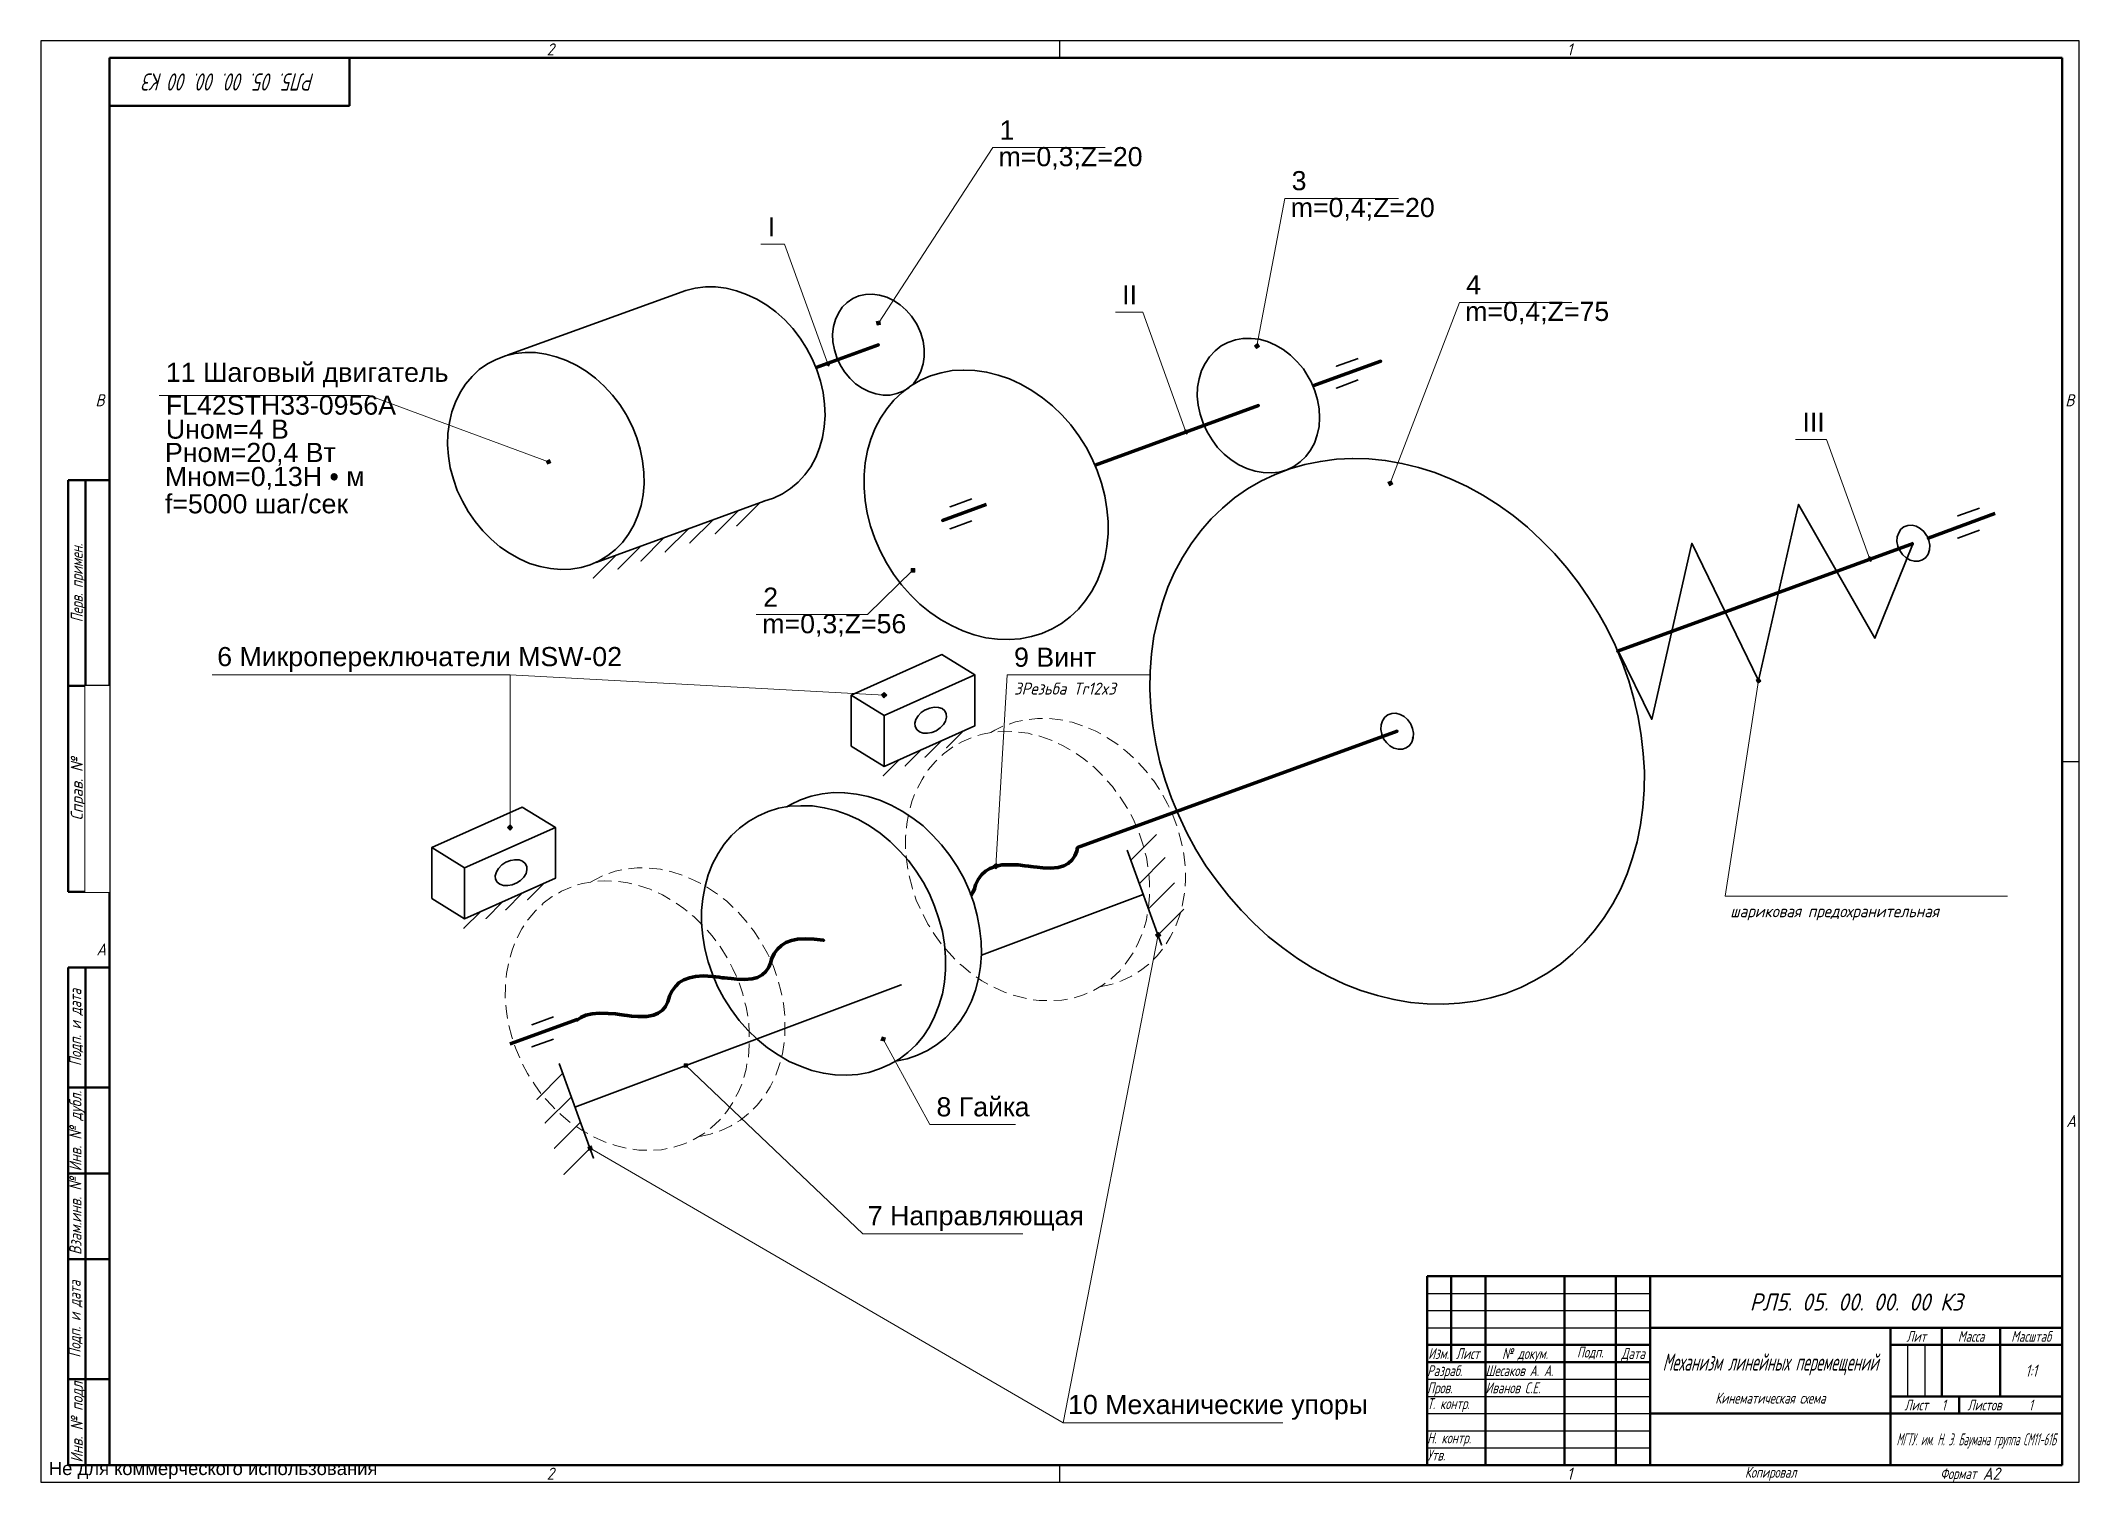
# Model space of a CAD drawing. Header units: millimetres. Extents: x 0 to 594, y 0 to 420.
import ezdxf
from ezdxf.enums import TextEntityAlignment as Align

# ---------------------------------------------------------------- set-up
doc = ezdxf.new("R2010")
doc.units = ezdxf.units.MM
doc.set_wipeout_variables(frame=1)
doc.layers.add('AM_BOR', color=7, linetype='Continuous', lineweight=50)
doc.layers.add('PDF _Геометрия', color=7, linetype='Continuous')
doc.layers.add('PDF _Текст', color=7, linetype='Continuous')
doc.styles.add('ACGOSTTS', font='geniso.shx', dxfattribs={"oblique": 15})
doc.styles.add('PDF Arial', font='arial.ttf')
doc.styles.get("Standard").update_dxf_attribs({"font": 'geniso.shx', "oblique": 15})

msp = doc.modelspace()

# ---------------------------------------------------------------- texts
at = {"layer": 'PDF _Текст', "attachment_point": 7, "style": 'PDF Arial'}
for s, insert, char_height in [('1', (279.37, 391.2), 5.57), ('m=0,3;Z=20', (279.1, 382.42), 5.571), ('3', (364.5, 376.38), 5.57), ('m=0,4;Z=20', (364.23, 367.6), 5.571), ('I', (211.84, 362.98), 5.57), ('4', (415.35, 346.11), 5.57), ('II', (315.11, 343.17), 5.571), ('m=0,4;Z=75', (415.08, 337.33), 5.571), ('11 Шаговый двигатель', (36.45, 319), 5.5714), ('FL42STH33-0956A', (36.46, 310.98), 5.5714), ('Uном=4 В', (36.46, 303.98), 5.571), ('III', (513.35, 306.1), 5.571), ('Pном=20,4 Вт', (36.19, 296.23), 5.5714), ('Mном=0,13Н • м', (36.19, 289.23), 5.5714), ('f=5000 шаг/сек', (36.18, 282.23), 5.5714), ('2', (210.52, 255.1), 5.57), ('m=0,3;Z=56', (210.25, 246.33), 5.571), ('6 Микропереключатели MSW-02', (51.42, 236.1), 5.5714), ('9 Винт', (283.61, 237.53), 5.571), ('8 Гайка', (261.01, 106.52), 5.571), ('7 Направляющая', (240.99, 73.2), 5.5714), ('10 Механические упоры', (299.36, 18.18), 5.5714)]:
    msp.add_mtext(s, dxfattribs=dict(at, insert=insert, char_height=char_height))
at = {"layer": 'PDF _Текст', "char_height": 3.5, "attachment_point": 7}
for s, insert in [('3Резьба Tr12x3', (283.6, 229.49)), ('шариковая предохранительная', (492.3, 163.67))]:
    msp.add_mtext(s, dxfattribs=dict(at, insert=insert))

# ---------------------------------------------------------------- blocks, each defined once
blk = doc.blocks.new('GOST_A2_LANDSCAPE')
at = {"layer": 'AM_BOR', "color": 1, "lineweight": 25}
for p, q in [((594, 420), (0, 420)), ((0, 420), (0, 0)), ((297, 415), (297, 420)), ((594, 0), (594, 420)), ((15, 210), (20, 210)), ((589, 210), (594, 210)), ((0, 0), (594, 0)), ((297, 0), (297, 5))]:
    blk.add_line(p, q, dxfattribs=at)
at = {"layer": 'AM_BOR', "color": 7, "lineweight": 50}
for p, q in [((589, 415), (20, 415)), ((20, 415), (20, 5)), ((589, 5), (589, 415)), ((20, 5), (589, 5))]:
    blk.add_line(p, q, dxfattribs=at)
at = {"layer": 'AM_BOR', "color": 1, "lineweight": 25, "style": 'ACGOSTTS', "oblique": 15}
for s, p in [('2', (148.5, 417.5)), ('1', (445.5, 417.5)), ('2', (148.5, 2.5)), ('1', (445.5, 2.5))]:
    blk.add_text(s, height=3.5, dxfattribs=at).set_placement(p, align=Align.MIDDLE_CENTER)
for s, p in [('B', (15.93, 313.5)), ('B', (589.93, 313.5)), ('A', (16.21, 153.5)), ('A', (590.21, 103.5))]:
    blk.add_text(s, height=3.5, dxfattribs=at).set_placement(p)
blk = doc.blocks.new('GOST_FORM1')
at = {"layer": 'AM_BOR', "color": 7, "lineweight": 50}
for p, q in [((-185, 0), (-185, 55)), ((-185, 55), (0, 55)), ((-178, 55), (-178, 30)), ((-168, 55), (-168, 0)), ((-145, 55), (-145, 0)), ((-130, 55), (-130, 0)), ((-120, 55), (-120, 0)), ((0, 55), (0, 0)), ((-120, 40), (0, 40)), ((-50, 40), (-50, 0)), ((-35, 40), (-35, 20)), ((-18, 40), (-18, 20)), ((-185, 35), (-120, 35)), ((-185, 30), (-120, 30)), ((-50, 35), (0, 35)), ((-50, 20), (0, 20)), ((-30, 20), (-30, 15)), ((-120, 15), (0, 15)), ((0, 0), (-185, 0))]:
    blk.add_line(p, q, dxfattribs=at)
at = {"layer": 'AM_BOR', "color": 1, "lineweight": 25}
for p, q in [((-185, 50), (-120, 50)), ((-185, 45), (-120, 45)), ((-185, 40), (-120, 40)), ((-45, 35), (-45, 20)), ((-40, 35), (-40, 20)), ((-185, 25), (-120, 25)), ((-185, 20), (-120, 20)), ((-185, 15), (-120, 15)), ((-185, 10), (-120, 10)), ((-185, 5), (-120, 5))]:
    blk.add_line(p, q, dxfattribs=at)
at = {"layer": 'AM_BOR', "color": 1, "lineweight": 25, "style": 'ACGOSTTS', "oblique": 15, "width": 0.8}
for s, p in [('Лит', (-42.5, 37.5)), ('Масса', (-26.5, 37.5)), ('Масштаб', (-9, 37.5)), ('Изм.', (-181.7, 32.5)), ('Лист', (-173.2, 32.5)), ('№ докум.', (-156.5, 32.5)), ('Подп.', (-137.5, 32.9)), ('Дата', (-125, 32.5)), ('Лист', (-42.5, 17.5)), ('Листов', (-22.62, 17.5)), ('Копировал', (-84.92, -2.1))]:
    blk.add_text(s, height=3.17, dxfattribs=at).set_placement(p, align=Align.MIDDLE_CENTER)
for s, p in [('Разраб.', (-185, 27.5)), ('Пров.', (-185, 22.5)), ('Т. контр.', (-185, 17.9)), ('Н. контр.', (-185, 7.9)), ('Утв.', (-185, 2.9))]:
    blk.add_text(s, height=3.17, dxfattribs=at).set_placement(p, align=Align.MIDDLE_LEFT)
blk.add_text('Формат', height=3.17, dxfattribs=at).set_placement((-25, -2.5), align=Align.MIDDLE_RIGHT)
at = {"layer": 'AM_BOR', "color": 2, "lineweight": 25, "style": 'ACGOSTTS', "oblique": 15}
for tag, height, p in [('GEN-TITLE-PARTNO{23}', 5, (-60, 47.5)), ('GEN-TITLE-CMPNY{13}', 3.5, (-25, 7.5))]:
    blk.add_attdef(tag, text='', height=height, dxfattribs=at).set_placement(p, align=Align.MIDDLE_CENTER)
at = {"layer": 'AM_BOR', "color": 2, "lineweight": 25, "style": 'ACGOSTTS', "oblique": 15, "width": 0.8}
for tag, height, p in [('GEN-TITLE-DES1{13}', 5, (-85, 30)), ('GEN-TITLE-LIT1{1}', 3.5, (-47.9, 27.5)), ('GEN-TITLE-LIT2{1.1}', 3.5, (-42.9, 27.5)), ('GEN-TITLE-LIT3{1.1}', 3.5, (-37.9, 27.5)), ('GEN-TITLE-WT{4}', 3.5, (-27, 27.5)), ('GEN-TITLE-SCA{6}', 3.5, (-9, 27.5)), ('GEN-TITLE-DES2{21}', 3.17, (-85, 19.5)), ('GEN-TITLE-SHEET{2.2}', 3.17, (-34.5, 17.5)), ('GEN-TITLE-NUMSHTS{5}', 3.17, (-9.12, 17.5))]:
    blk.add_attdef(tag, text='', height=height, dxfattribs=at).set_placement(p, align=Align.MIDDLE_CENTER)
at = {"layer": 'AM_BOR', "color": 2, "lineweight": 25, "style": 'ACGOSTTS', "oblique": 15}
for tag, height, width, p in [('GEN-TITLE-NAME{6.5}', 3.17, 0.8, (-168, 27.5)), ('GEN-TITLE-CHKM{6.5}', 3.17, 0.8, (-168, 22.5)), ('GEN-TITLE-ENG{6.5}', 3.17, 0.8, (-168, 17.5)), ('GEN-TITLE-AUTH{6.5}', 3.17, 0.8, (-168, 12.5)), ('GEN-TITLE-APPD{6.5}', 3.17, 0.8, (-168, 7.5)), ('GEN-TITLE-MAT2{9}', 3.5, 0.9, (-85, 9.25)), ('GEN-TITLE-MAT3{9}', 3.5, 0.9, (-85, 4.37)), ('GEN-TITLE-APPM{6.5}', 3.17, 0.8, (-168, 2.5))]:
    blk.add_attdef(tag, text='', height=height, dxfattribs=dict(at, width=width)).set_placement(p, align=Align.MIDDLE_LEFT)
at = {"layer": 'AM_BOR', "color": 1, "lineweight": 25, "style": 'ACGOSTTS', "oblique": 15, "width": 0.8}
blk.add_attdef('GEN-TITLE-AUTHT{5}', text='', height=3.17, dxfattribs=at).set_placement((-185, 12.9), align=Align.MIDDLE_LEFT)
at = {"layer": 'AM_BOR', "color": 2, "lineweight": 25, "style": 'ACGOSTTS', "oblique": 15, "width": 0.9}
blk.add_attdef('GEN-TITLE-MAT1{9}', text='', height=3.5, dxfattribs=at).set_placement((-86.5, 7.5), align=Align.MIDDLE_RIGHT)
at = {"layer": 'AM_BOR', "color": 2, "lineweight": 25, "style": 'ACGOSTTS', "oblique": 15}
blk.add_attdef('GEN-TITLE-SIZ{15.7}', text='', height=3.5, dxfattribs=at).set_placement((-23.1, -2.5), align=Align.MIDDLE_LEFT)
blk = doc.blocks.new('GOST_EXT12')
at = {"layer": 'AM_BOR', "color": 7, "lineweight": 50, "ltscale": 0.3}
for p, q in [((0, 287), (-12, 287)), ((-12, 287), (-12, 167)), ((-7, 167), (-7, 287)), ((0, 167), (0, 287)), ((-12, 227), (0, 227)), ((-12, 167), (0, 167))]:
    blk.add_line(p, q, dxfattribs=at)
at = {"layer": 'AM_BOR', "color": 7, "lineweight": 50}
for p, q in [((0, 145), (-12, 145)), ((-12, 145), (-12, 110)), ((-12, 0), (-12, 145)), ((-7, 0), (-7, 145)), ((0, 145), (0, 0)), ((0, 110), (-12, 110)), ((-12, 110), (-12, 85)), ((0, 85), (-12, 85)), ((-12, 85), (-12, 60)), ((0, 60), (-12, 60)), ((-12, 60), (-12, 25)), ((0, 25), (-12, 25)), ((-12, 25), (-12, 0)), ((0, 0), (-12, 0))]:
    blk.add_line(p, q, dxfattribs=at)
at = {"layer": 'AM_BOR', "color": 1, "lineweight": 25, "style": 'ACGOSTTS', "oblique": 15}
for s, width, p in [('Перв. примен.', 0.821392, (-9.5, 257)), ('Подп. и дата', 0.842977, (-9.95, 127.5)), ('Инв. № дубл.', 0.891828, (-9.9, 97.31)), ('Взам.инв. №', 0.899981, (-9.9, 72.5)), ('Подп. и дата', 0.842977, (-10.13, 42.5)), ('Инв. № подл', 0.910904, (-9.5, 12.5))]:
    blk.add_text(s, height=3.5, rotation=90, dxfattribs=dict(at, width=width)).set_placement(p, align=Align.MIDDLE_CENTER)
blk.add_text('Справ. №', height=3.5, rotation=90, dxfattribs=at).set_placement((-9.5, 197), align=Align.MIDDLE_CENTER)
at = {"layer": 'AM_BOR', "color": 2, "lineweight": 25, "style": 'ACGOSTTS', "oblique": 15, "width": 0.8}
for tag, p in [('GEN-TITLE-FREF{16}', (-3.5, 257)), ('GEN-TITLE-RPARTNO{16}', (-3.5, 197)), ('GEN-TITLE-SDT2{10}', (-3.5, 127.5)), ('GEN-TITLE-CSTKN{7}', (-3.5, 97.5)), ('GEN-TITLE-RSTKN{7}', (-3.5, 72.5)), ('GEN-TITLE-SDT1{10}', (-3.5, 42.5)), ('GEN-TITLE-STKN{7}', (-3.5, 12.5))]:
    blk.add_attdef(tag, text='', height=3.17, rotation=90, dxfattribs=at).set_placement(p, align=Align.MIDDLE_CENTER)
blk.add_wipeout([(-7, 227), (-7, 167), (0, 167), (0, 227)])
blk = doc.blocks.new('GOST_EXT3_L')
at = {"layer": 'AM_BOR', "color": 7, "lineweight": 50}
for p, q in [((0, 0), (70, 0)), ((0, -14), (0, 0)), ((70, 0), (70, -14)), ((70, -14), (0, -14))]:
    blk.add_line(p, q, dxfattribs=at)
at = {"layer": 'AM_BOR', "color": 2, "lineweight": 25, "style": 'ACGOSTTS', "oblique": 15, "width": 0.8}
blk.add_attdef('GEN-TITLE-PARTNO{11.7}', text='', height=5, rotation=180, dxfattribs=at).set_placement((35, -7), align=Align.MIDDLE_CENTER)

# ---------------------------------------------------------------- linework, layer by layer
at = {"layer": 'PDF _Геометрия', "lineweight": 18}
for points in [[(277.4, 388.9), (244.13, 337.76)], [(277.4, 388.9), (244.13, 337.76)], [(277.4, 388.9), (310.17, 388.9)], [(277.4, 388.9), (310.17, 388.9)], [(362.49, 374.09), (354.36, 331.07)], [(362.49, 374.09), (354.36, 331.07)], [(362.49, 374.09), (395.68, 374.09)], [(362.49, 374.09), (395.68, 374.09)], [(216.69, 360.71), (209.84, 360.71)], [(216.69, 360.71), (209.84, 360.71)], [(216.69, 360.71), (229.39, 325.83)], [(216.69, 360.71), (229.39, 325.83)], [(321.09, 340.9), (313.13, 340.9)], [(321.09, 340.9), (313.13, 340.9)], [(321.09, 340.9), (333.7, 306.01)], [(321.09, 340.9), (333.7, 306.01)], [(413.37, 343.77), (393.22, 291.11)], [(413.37, 343.77), (393.22, 291.11)], [(413.37, 343.77), (446.14, 343.77)], [(413.37, 343.77), (446.14, 343.77)], [(244.46, 338.36), (243.45, 338.19)], [(244.46, 338.36), (243.45, 338.19)], [(243.45, 338.19), (243.7, 337.09)], [(243.45, 338.19), (243.7, 337.09)], [(244.38, 338.19), (243.7, 338.02)], [(244.38, 338.19), (243.7, 338.02)], [(243.7, 338.02), (243.79, 337.34)], [(243.7, 338.02), (243.79, 337.34)], [(243.7, 337.09), (244.72, 337.34)], [(243.7, 337.09), (244.72, 337.34)], [(243.79, 337.34), (244.55, 337.51)], [(243.79, 337.34), (244.55, 337.51)], [(244.21, 337.93), (243.87, 337.85)], [(244.21, 337.93), (243.87, 337.85)], [(243.87, 337.85), (243.96, 337.51)], [(243.87, 337.85), (243.96, 337.51)], [(243.96, 337.51), (244.29, 337.59)], [(243.96, 337.51), (244.29, 337.59)], [(244.21, 337.93), (244.38, 338.19)], [(244.21, 337.93), (244.38, 338.19)], [(244.29, 337.59), (244.21, 337.93)], [(244.29, 337.59), (244.21, 337.93)], [(244.38, 338.19), (244.46, 338.36)], [(244.38, 338.19), (244.46, 338.36)], [(244.55, 337.51), (244.38, 338.19)], [(244.55, 337.51), (244.38, 338.19)], [(244.72, 337.34), (244.46, 338.36)], [(244.72, 337.34), (244.46, 338.36)], [(354.53, 331.75), (353.68, 331.16)], [(354.53, 331.75), (353.68, 331.16)], [(353.68, 331.16), (354.28, 330.31)], [(353.68, 331.16), (354.28, 330.31)], [(354.53, 331.5), (353.94, 331.16)], [(354.53, 331.5), (353.94, 331.16)], [(353.94, 331.16), (354.28, 330.57)], [(353.94, 331.16), (354.28, 330.57)], [(354.45, 331.33), (354.19, 331.07)], [(354.45, 331.33), (354.19, 331.07)], [(354.19, 331.07), (354.36, 330.82)], [(354.19, 331.07), (354.36, 330.82)], [(354.28, 330.57), (354.87, 330.99)], [(354.28, 330.57), (354.87, 330.99)], [(354.28, 330.31), (355.12, 330.91)], [(354.28, 330.31), (355.12, 330.91)], [(354.36, 330.82), (354.62, 330.99)], [(354.36, 330.82), (354.62, 330.99)], [(354.45, 331.33), (354.53, 331.5)], [(354.45, 331.33), (354.53, 331.5)], [(354.62, 330.99), (354.45, 331.33)], [(354.62, 330.99), (354.45, 331.33)], [(354.53, 331.5), (354.53, 331.75)], [(355.12, 330.91), (354.53, 331.75)], [(354.53, 331.5), (354.53, 331.75)], [(355.12, 330.91), (354.53, 331.75)], [(354.87, 330.99), (354.53, 331.5)], [(354.87, 330.99), (354.53, 331.5)], [(229.14, 326.5), (228.72, 325.57)], [(229.14, 326.5), (228.72, 325.57)], [(228.72, 325.57), (229.65, 325.15)], [(228.72, 325.57), (229.65, 325.15)], [(229.22, 326.33), (228.97, 325.66)], [(229.22, 326.33), (228.97, 325.66)], [(228.97, 325.66), (229.56, 325.4)], [(228.97, 325.66), (229.56, 325.4)], [(229.22, 326.33), (229.14, 326.5)], [(230.07, 326.08), (229.14, 326.5)], [(229.22, 326.33), (229.14, 326.5)], [(230.07, 326.08), (229.14, 326.5)], [(229.31, 326.08), (229.14, 325.74)], [(229.31, 326.08), (229.14, 325.74)], [(229.14, 325.74), (229.48, 325.57)], [(229.14, 325.74), (229.48, 325.57)], [(229.31, 326.08), (229.22, 326.33)], [(229.9, 325.99), (229.22, 326.33)], [(229.31, 326.08), (229.22, 326.33)], [(229.9, 325.99), (229.22, 326.33)], [(229.65, 325.91), (229.31, 326.08)], [(229.65, 325.91), (229.31, 326.08)], [(229.48, 325.57), (229.65, 325.91)], [(229.48, 325.57), (229.65, 325.91)], [(229.56, 325.4), (229.9, 325.99)], [(229.56, 325.4), (229.9, 325.99)], [(229.65, 325.15), (230.07, 326.08)], [(229.65, 325.15), (230.07, 326.08)], [(95.7, 316.68), (34.49, 316.68)], [(95.7, 316.68), (34.49, 316.68)], [(95.7, 316.68), (147.94, 297.29)], [(95.7, 316.68), (147.94, 297.29)], [(333.45, 306.69), (333.03, 305.76)], [(333.45, 306.69), (333.03, 305.76)], [(333.03, 305.76), (333.96, 305.34)], [(333.03, 305.76), (333.96, 305.34)], [(333.53, 306.52), (333.28, 305.84)], [(333.53, 306.52), (333.28, 305.84)], [(333.28, 305.84), (333.87, 305.51)], [(333.28, 305.84), (333.87, 305.51)], [(333.53, 306.52), (333.45, 306.69)], [(334.46, 306.27), (333.45, 306.69)], [(333.53, 306.52), (333.45, 306.69)], [(334.46, 306.27), (333.45, 306.69)], [(333.62, 306.27), (333.53, 306.52)], [(334.21, 306.18), (333.53, 306.52)], [(333.62, 306.27), (333.53, 306.52)], [(334.21, 306.18), (333.53, 306.52)], [(333.62, 306.27), (333.53, 305.93)], [(333.62, 306.27), (333.53, 305.93)], [(333.53, 305.93), (333.79, 305.76)], [(333.53, 305.93), (333.79, 305.76)], [(333.96, 306.1), (333.62, 306.27)], [(333.96, 306.1), (333.62, 306.27)], [(333.79, 305.76), (333.96, 306.1)], [(333.79, 305.76), (333.96, 306.1)], [(333.87, 305.51), (334.21, 306.18)], [(333.87, 305.51), (334.21, 306.18)], [(333.96, 305.34), (334.46, 306.27)], [(333.96, 305.34), (334.46, 306.27)], [(520.31, 303.81), (511.33, 303.81)], [(520.31, 303.81), (511.33, 303.81)], [(520.31, 303.81), (533.01, 268.93)], [(520.31, 303.81), (533.01, 268.93)], [(148.2, 297.97), (147.27, 297.55)], [(148.2, 297.97), (147.27, 297.55)], [(147.52, 297.46), (147.27, 297.55)], [(147.27, 297.55), (147.69, 296.62)], [(147.52, 297.46), (147.27, 297.55)], [(147.27, 297.55), (147.69, 296.62)], [(148.11, 297.8), (147.52, 297.46)], [(148.11, 297.8), (147.52, 297.46)], [(147.69, 297.38), (147.52, 297.46)], [(147.52, 297.46), (147.77, 296.87)], [(147.69, 297.38), (147.52, 297.46)], [(147.52, 297.46), (147.77, 296.87)], [(148.03, 297.55), (147.69, 297.38)], [(148.03, 297.55), (147.69, 297.38)], [(147.69, 297.38), (147.86, 297.04)], [(147.69, 297.38), (147.86, 297.04)], [(147.69, 296.62), (148.62, 297.04)], [(147.69, 296.62), (148.62, 297.04)], [(147.77, 296.87), (148.45, 297.12)], [(147.77, 296.87), (148.45, 297.12)], [(147.86, 297.04), (148.2, 297.21)], [(147.86, 297.04), (148.2, 297.21)], [(148.2, 297.21), (148.03, 297.55)], [(148.2, 297.21), (148.03, 297.55)], [(148.45, 297.12), (148.11, 297.8)], [(148.45, 297.12), (148.11, 297.8)], [(148.62, 297.04), (148.2, 297.97)], [(148.62, 297.04), (148.2, 297.97)], [(393.48, 291.79), (392.55, 291.37)], [(393.48, 291.79), (392.55, 291.37)], [(392.55, 291.37), (392.97, 290.35)], [(392.55, 291.37), (392.97, 290.35)], [(393.39, 291.54), (392.8, 291.28)], [(393.39, 291.54), (392.8, 291.28)], [(392.8, 291.28), (393.05, 290.6)], [(392.8, 291.28), (393.05, 290.6)], [(393.31, 291.28), (393.05, 291.2)], [(393.31, 291.28), (393.05, 291.2)], [(393.05, 291.2), (393.14, 290.86)], [(393.05, 291.2), (393.14, 290.86)], [(393.31, 291.28), (393.39, 291.54)], [(393.31, 291.28), (393.39, 291.54)], [(393.48, 291.03), (393.31, 291.28)], [(393.48, 291.03), (393.31, 291.28)], [(393.39, 291.54), (393.48, 291.79)], [(393.39, 291.54), (393.48, 291.79)], [(393.73, 290.94), (393.39, 291.54)], [(393.73, 290.94), (393.39, 291.54)], [(393.99, 290.86), (393.48, 291.79)], [(393.99, 290.86), (393.48, 291.79)], [(392.97, 290.35), (393.99, 290.86)], [(392.97, 290.35), (393.99, 290.86)], [(393.05, 290.6), (393.73, 290.94)], [(393.05, 290.6), (393.73, 290.94)], [(393.14, 290.86), (393.48, 291.03)], [(393.14, 290.86), (393.48, 291.03)], [(532.75, 269.69), (532.33, 268.68)], [(532.75, 269.69), (532.33, 268.68)], [(532.33, 268.68), (533.26, 268.25)], [(532.33, 268.68), (533.26, 268.25)], [(532.84, 269.44), (532.58, 268.76)], [(532.84, 269.44), (532.58, 268.76)], [(532.58, 268.76), (533.18, 268.51)], [(532.58, 268.76), (533.18, 268.51)], [(532.84, 269.44), (532.75, 269.69)], [(533.77, 269.18), (532.75, 269.69)], [(532.84, 269.44), (532.75, 269.69)], [(533.77, 269.18), (532.75, 269.69)], [(532.92, 269.18), (532.75, 268.84)], [(532.92, 269.18), (532.75, 268.84)], [(532.75, 268.84), (533.09, 268.76)], [(532.75, 268.84), (533.09, 268.76)], [(532.92, 269.18), (532.84, 269.44)], [(533.52, 269.1), (532.84, 269.44)], [(532.92, 269.18), (532.84, 269.44)], [(533.52, 269.1), (532.84, 269.44)], [(533.26, 269.01), (532.92, 269.18)], [(533.26, 269.01), (532.92, 269.18)], [(533.09, 268.76), (533.26, 269.01)], [(533.09, 268.76), (533.26, 269.01)], [(533.18, 268.51), (533.52, 269.1)], [(533.18, 268.51), (533.52, 269.1)], [(533.26, 268.25), (533.77, 269.18)], [(533.26, 268.25), (533.77, 269.18)], [(240.91, 252.84), (254.12, 265.71)], [(240.91, 252.84), (254.12, 265.71)], [(254.71, 266.22), (253.61, 266.22)], [(253.61, 266.22), (253.61, 265.12)], [(254.71, 266.22), (253.61, 266.22)], [(253.61, 266.22), (253.61, 265.12)], [(253.78, 265.37), (253.61, 265.12)], [(253.78, 265.37), (253.61, 265.12)], [(253.61, 265.12), (254.71, 265.12)], [(253.61, 265.12), (254.71, 265.12)], [(254.54, 266.05), (253.78, 266.05)], [(253.78, 266.05), (253.78, 265.37)], [(254.54, 266.05), (253.78, 266.05)], [(253.78, 266.05), (253.78, 265.37)], [(253.95, 265.54), (253.78, 265.37)], [(253.95, 265.54), (253.78, 265.37)], [(253.78, 265.37), (254.54, 265.29)], [(253.78, 265.37), (254.54, 265.29)], [(254.37, 265.88), (253.95, 265.88)], [(253.95, 265.88), (253.95, 265.54)], [(254.37, 265.88), (253.95, 265.88)], [(253.95, 265.88), (253.95, 265.54)], [(253.95, 265.54), (254.37, 265.54)], [(253.95, 265.54), (254.37, 265.54)], [(254.37, 265.54), (254.37, 265.88)], [(254.37, 265.54), (254.37, 265.88)], [(254.54, 265.29), (254.54, 266.05)], [(254.54, 265.29), (254.54, 266.05)], [(254.71, 265.12), (254.71, 266.22)], [(254.71, 265.12), (254.71, 266.22)], [(240.91, 252.84), (208.48, 252.84)], [(240.91, 252.84), (208.48, 252.84)], [(136.77, 235.23), (49.98, 235.23)], [(136.77, 235.23), (49.98, 235.23)], [(136.77, 235.23), (136.77, 190.78)], [(136.77, 235.23), (245.73, 229.31)], [(136.77, 235.23), (136.77, 190.78)], [(136.77, 235.23), (245.73, 229.31)], [(281.63, 235.23), (278.33, 179.52)], [(281.63, 235.23), (278.33, 179.52)], [(281.63, 235.23), (323.03, 235.23)], [(281.63, 235.23), (323.03, 235.23)], [(490.84, 170.8), (500.58, 233.62)], [(490.84, 170.8), (500.58, 233.62)], [(500.67, 234.3), (499.82, 233.71)], [(500.67, 234.3), (499.82, 233.71)], [(499.82, 233.71), (500.41, 232.86)], [(499.82, 233.71), (500.41, 232.86)], [(500.58, 234.05), (500.07, 233.62)], [(500.58, 234.05), (500.07, 233.62)], [(500.07, 233.62), (500.5, 233.12)], [(500.07, 233.62), (500.5, 233.12)], [(500.58, 233.88), (500.33, 233.62)], [(500.58, 233.88), (500.33, 233.62)], [(500.33, 233.62), (500.5, 233.37)], [(500.33, 233.62), (500.5, 233.37)], [(500.41, 232.86), (501.26, 233.45)], [(500.41, 232.86), (501.26, 233.45)], [(500.5, 233.12), (500.41, 232.86)], [(500.5, 233.12), (500.41, 232.86)], [(500.5, 233.37), (500.75, 233.54)], [(500.5, 233.12), (501, 233.54)], [(500.5, 233.37), (500.75, 233.54)], [(500.5, 233.12), (501, 233.54)], [(500.5, 233.37), (500.5, 233.12)], [(500.5, 233.37), (500.5, 233.12)], [(501, 233.54), (500.58, 234.05)], [(501, 233.54), (500.58, 234.05)], [(500.75, 233.54), (500.58, 233.88)], [(500.75, 233.54), (500.58, 233.88)], [(501.26, 233.45), (500.67, 234.3)], [(501.26, 233.45), (500.67, 234.3)], [(245.73, 230.07), (244.97, 229.39)], [(245.73, 230.07), (244.97, 229.39)], [(245.23, 229.39), (244.97, 229.39)], [(244.97, 229.39), (245.65, 228.54)], [(245.23, 229.39), (244.97, 229.39)], [(244.97, 229.39), (245.65, 228.54)], [(245.73, 229.81), (245.23, 229.39)], [(245.73, 229.81), (245.23, 229.39)], [(245.48, 229.31), (245.23, 229.39)], [(245.23, 229.39), (245.73, 228.8)], [(245.48, 229.31), (245.23, 229.39)], [(245.23, 229.39), (245.73, 228.8)], [(245.73, 229.56), (245.48, 229.31)], [(245.73, 229.56), (245.48, 229.31)], [(245.48, 229.31), (245.73, 229.05)], [(245.48, 229.31), (245.73, 229.05)], [(245.65, 228.54), (246.5, 229.31)], [(245.65, 228.54), (246.5, 229.31)], [(246.5, 229.31), (245.73, 230.07)], [(246.5, 229.31), (245.73, 230.07)], [(246.24, 229.31), (245.73, 229.81)], [(246.24, 229.31), (245.73, 229.81)], [(245.99, 229.31), (245.73, 229.56)], [(245.99, 229.31), (245.73, 229.56)], [(245.73, 229.05), (245.99, 229.31)], [(245.73, 228.8), (246.24, 229.31)], [(245.73, 229.05), (245.99, 229.31)], [(245.73, 228.8), (246.24, 229.31)], [(280.36, 220.25), (277.99, 219.15)], [(284, 221.52), (282.23, 220.92)], [(286.04, 221.94), (284, 221.52)], [(290.44, 222.53), (287.98, 222.28)], [(291.88, 222.53), (290.44, 222.53)], [(297.13, 222.11), (293.91, 222.53)], [(297.8, 222.02), (297.13, 222.11)], [(300.51, 221.43), (299.75, 221.6)], [(303.56, 220.42), (300.51, 221.43)], [(265.63, 214.15), (263.09, 212.2)], [(265.8, 214.23), (265.63, 214.15)], [(268.42, 215.76), (267.49, 215.25)], [(271.13, 216.94), (268.42, 215.76)], [(274.44, 217.96), (273.08, 217.54)], [(276.98, 218.47), (274.44, 217.96)], [(277.99, 219.15), (276.89, 218.47)], [(280.96, 218.81), (278.92, 218.64)], [(282.99, 218.72), (280.96, 218.81)], [(287.73, 218.21), (284.93, 218.55)], [(288.91, 217.88), (287.73, 218.21)], [(291.12, 217.37), (290.86, 217.45)], [(294.42, 216.18), (291.12, 217.37)], [(294.67, 216.1), (294.42, 216.18)], [(297.72, 214.66), (296.45, 215.25)], [(300.01, 213.39), (297.72, 214.66)], [(307.2, 218.89), (305.34, 219.74)], [(308.9, 218.04), (307.2, 218.89)], [(313.55, 215.17), (310.67, 217.03)], [(313.98, 214.83), (313.55, 215.17)], [(260.72, 210), (258.6, 207.55)], [(261.14, 210.42), (260.72, 210)], [(263.09, 212.2), (262.58, 211.78)], [(303.98, 210.76), (301.7, 212.29)], [(305, 209.92), (303.98, 210.76)], [(306.95, 208.31), (306.52, 208.65)], [(309.4, 205.94), (306.95, 208.31)], [(316.52, 212.8), (315.5, 213.64)], [(318.46, 211.02), (316.52, 212.8)], [(321.93, 207.38), (319.9, 209.58)], [(256.83, 204.75), (255.47, 202.21)], [(257.42, 205.68), (256.83, 204.75)], [(258.6, 207.55), (258.52, 207.38)], [(312.28, 202.72), (310.76, 204.41)], [(313.3, 201.28), (312.28, 202.72)], [(322.53, 206.7), (321.93, 207.38)], [(324.3, 204.33), (323.71, 205.09)], [(326, 201.87), (324.3, 204.33)], [(253.95, 198.66), (253.35, 196.54)], [(254.62, 200.35), (253.95, 198.66)], [(314.57, 199.59), (314.48, 199.67)], [(316.68, 196.29), (314.57, 199.59)], [(328.37, 197.64), (327.01, 200.18)], [(328.79, 196.71), (328.37, 197.64)], [(136.77, 191.54), (136.01, 190.78)], [(136.77, 191.54), (136.01, 190.78)], [(136.01, 190.78), (136.77, 190.02)], [(136.01, 190.78), (136.77, 190.02)], [(136.77, 191.29), (136.26, 190.78)], [(136.77, 191.29), (136.26, 190.78)], [(136.26, 190.78), (136.77, 190.27)], [(136.26, 190.78), (136.77, 190.27)], [(136.77, 191.04), (136.51, 190.78)], [(136.77, 191.04), (136.51, 190.78)], [(136.51, 190.78), (136.77, 190.53)], [(136.51, 190.78), (136.77, 190.53)], [(136.77, 191.29), (136.77, 191.54)], [(137.45, 190.78), (136.77, 191.54)], [(136.77, 191.29), (136.77, 191.54)], [(137.45, 190.78), (136.77, 191.54)], [(136.77, 191.04), (136.77, 191.29)], [(137.19, 190.78), (136.77, 191.29)], [(136.77, 191.04), (136.77, 191.29)], [(137.19, 190.78), (136.77, 191.29)], [(136.94, 190.78), (136.77, 191.04)], [(136.94, 190.78), (136.77, 191.04)], [(136.77, 190.53), (136.94, 190.78)], [(136.77, 190.27), (137.19, 190.78)], [(136.77, 190.02), (137.45, 190.78)], [(136.77, 190.53), (136.94, 190.78)], [(136.77, 190.27), (137.19, 190.78)], [(136.77, 190.02), (137.45, 190.78)], [(252.34, 191.8), (252.25, 190.61)], [(252.85, 194.59), (252.34, 191.8)], [(318.38, 193.07), (317.62, 194.51)], [(319.31, 190.95), (318.38, 193.07)], [(329.98, 194.08), (329.64, 194.85)], [(331.08, 191.21), (329.98, 194.08)], [(252.08, 188.67), (252, 188.16)], [(252, 188.16), (252, 184.6)], [(321.17, 185.87), (320.07, 189.09)], [(321.34, 185.28), (321.17, 185.87)], [(332.35, 186.72), (331.67, 189.26)], [(332.6, 185.45), (332.35, 186.72)], [(169.36, 178.42), (167.33, 178)], [(173.77, 179.01), (171.31, 178.76)], [(175.29, 179.01), (173.77, 179.01)], [(180.54, 178.59), (177.24, 178.93)], [(181.13, 178.42), (180.54, 178.59)], [(252.17, 182.65), (252.34, 180.79)], [(252.34, 180.79), (252.68, 178.67)], [(278.42, 180.28), (277.57, 179.61)], [(278.42, 180.28), (277.57, 179.61)], [(277.57, 179.61), (278.33, 178.76)], [(277.57, 179.61), (278.33, 178.76)], [(278.42, 180.03), (277.82, 179.61)], [(278.42, 180.03), (277.82, 179.61)], [(277.82, 179.61), (278.33, 179.01)], [(277.82, 179.61), (278.33, 179.01)], [(278.33, 179.78), (278.08, 179.52)], [(278.33, 179.78), (278.08, 179.52)], [(278.08, 179.52), (278.33, 179.27)], [(278.08, 179.52), (278.33, 179.27)], [(278.33, 179.78), (278.42, 180.03)], [(278.33, 179.78), (278.42, 180.03)], [(278.58, 179.52), (278.33, 179.78)], [(278.58, 179.52), (278.33, 179.78)], [(278.33, 179.27), (278.58, 179.52)], [(278.33, 179.01), (278.84, 179.52)], [(278.33, 178.76), (279.09, 179.52)], [(278.33, 179.27), (278.58, 179.52)], [(278.33, 179.01), (278.84, 179.52)], [(278.33, 178.76), (279.09, 179.52)], [(278.42, 180.03), (278.42, 180.28)], [(279.09, 179.52), (278.42, 180.28)], [(278.42, 180.03), (278.42, 180.28)], [(279.09, 179.52), (278.42, 180.28)], [(278.84, 179.52), (278.42, 180.03)], [(278.84, 179.52), (278.42, 180.03)], [(322.19, 182.15), (321.85, 183.33)], [(322.61, 179.35), (322.19, 182.15)], [(333.11, 182.99), (332.94, 183.5)], [(333.45, 179.61), (333.11, 182.99)], [(154.55, 173.34), (151.75, 172.24)], [(157.85, 174.44), (156.41, 174.02)], [(160.31, 174.86), (157.85, 174.44)], [(161.41, 175.54), (160.22, 174.86)], [(163.69, 176.64), (161.41, 175.54)], [(164.37, 175.2), (162.34, 175.12)], [(166.32, 175.12), (164.37, 175.2)], [(167.33, 178), (165.55, 177.4)], [(171.06, 174.61), (168.35, 175.03)], [(172.24, 174.36), (171.06, 174.61)], [(174.44, 173.76), (174.19, 173.85)], [(177.83, 172.66), (174.44, 173.76)], [(178, 172.49), (177.83, 172.66)], [(183.93, 177.83), (183.08, 178)], [(186.89, 176.9), (183.93, 177.83)], [(190.53, 175.37), (188.75, 176.13)], [(192.31, 174.44), (190.53, 175.37)], [(196.88, 171.56), (194, 173.51)], [(253.02, 176.73), (253.95, 173.34)], [(253.95, 173.34), (254.03, 172.83)], [(323.12, 174.7), (322.87, 177.4)], [(323.12, 173.34), (323.12, 174.7)], [(333.45, 173.68), (333.53, 175.54)], [(333.53, 175.54), (333.53, 177.57)], [(144.13, 166.48), (142.02, 163.94)], [(144.47, 166.82), (144.13, 166.48)], [(146.42, 168.68), (146, 168.18)], [(149.04, 170.63), (146.42, 168.68)], [(149.13, 170.63), (149.04, 170.63)], [(151.75, 172.24), (150.91, 171.65)], [(181.13, 171.14), (179.86, 171.73)], [(183.42, 169.78), (181.13, 171.14)], [(187.4, 167.16), (185.11, 168.77)], [(188.33, 166.4), (187.4, 167.16)], [(197.3, 171.31), (196.88, 171.56)], [(199.93, 169.28), (198.83, 170.04)], [(201.79, 167.5), (199.93, 169.28)], [(254.71, 170.89), (255.13, 169.62)], [(255.13, 169.62), (256.23, 167.16)], [(322.78, 167.41), (323.12, 170.97)], [(323.12, 170.97), (323.12, 171.39)], [(332.6, 167.84), (332.69, 168.43)], [(332.69, 168.43), (333.28, 171.65)], [(490.84, 170.8), (573.14, 170.8)], [(490.84, 170.8), (573.14, 170.8)], [(140.15, 161.23), (138.8, 158.61)], [(140.75, 162.16), (140.15, 161.23)], [(142.02, 163.94), (141.85, 163.77)], [(190.28, 164.79), (189.85, 165.13)], [(192.82, 162.33), (190.28, 164.79)], [(195.61, 159.2), (194.17, 160.89)], [(205.26, 163.77), (203.23, 166.06)], [(205.86, 163.1), (205.26, 163.77)], [(207.72, 160.73), (207.04, 161.57)], [(209.33, 158.27), (207.72, 160.73)], [(257.08, 165.38), (258.52, 162.59)], [(258.52, 162.59), (259.03, 161.83)], [(321.51, 161.49), (322.19, 163.86)], [(322.19, 163.86), (322.44, 165.38)], [(330.74, 162.16), (331.84, 165.04)], [(331.84, 165.04), (332.09, 165.89)], [(137.36, 155.05), (136.77, 153.02)], [(138.04, 156.83), (137.36, 155.05)], [(196.71, 157.76), (195.61, 159.2)], [(197.98, 156.07), (197.9, 156.15)], [(200.01, 152.77), (197.98, 156.07)], [(211.78, 154.04), (210.34, 156.58)], [(260.04, 160.13), (260.64, 159.29)], [(260.64, 159.29), (262.41, 156.92)], [(263.68, 155.39), (265.55, 153.27)], [(297.89, 17.3), (325.57, 159.46)], [(297.89, 17.3), (325.57, 159.46)], [(319.22, 155.9), (319.9, 157.34)], [(319.9, 157.34), (320.83, 159.62)], [(325.74, 160.13), (324.81, 159.54)], [(325.74, 160.13), (324.81, 159.54)], [(324.81, 159.54), (325.41, 158.69)], [(324.81, 159.54), (325.41, 158.69)], [(325.66, 159.96), (325.07, 159.54)], [(325.66, 159.96), (325.07, 159.54)], [(325.07, 159.54), (325.49, 158.95)], [(325.07, 159.54), (325.49, 158.95)], [(325.66, 159.71), (325.32, 159.46)], [(325.66, 159.71), (325.32, 159.46)], [(325.32, 159.46), (325.57, 159.2)], [(325.32, 159.46), (325.57, 159.2)], [(325.32, 153.36), (326.84, 155.31)], [(325.41, 158.69), (326.34, 159.29)], [(325.41, 158.69), (326.34, 159.29)], [(325.49, 158.95), (325.41, 158.69)], [(325.49, 158.95), (325.41, 158.69)], [(325.49, 158.95), (326.08, 159.37)], [(325.49, 158.95), (326.08, 159.37)], [(325.57, 159.2), (325.49, 158.95)], [(325.57, 159.2), (325.49, 158.95)], [(325.57, 159.2), (325.83, 159.37)], [(325.57, 159.2), (325.83, 159.37)], [(326.08, 159.37), (325.66, 159.96)], [(326.08, 159.37), (325.66, 159.96)], [(325.83, 159.37), (325.66, 159.71)], [(325.83, 159.37), (325.66, 159.71)], [(326.34, 159.29), (325.74, 160.13)], [(326.34, 159.29), (325.74, 160.13)], [(327.95, 156.92), (329.13, 158.78)], [(329.13, 158.78), (329.89, 160.3)], [(136.26, 151.07), (135.67, 148.19)], [(201.71, 149.55), (200.95, 150.99)], [(202.72, 147.35), (201.71, 149.55)], [(212.21, 153.11), (211.78, 154.04)], [(213.39, 150.57), (213.05, 151.33)], [(214.41, 147.6), (213.39, 150.57)], [(265.55, 153.27), (266.39, 152.43)], [(267.83, 150.99), (268.26, 150.65)], [(268.26, 150.65), (270.96, 148.45)], [(312.11, 146.84), (314.48, 149.04)], [(314.48, 149.04), (314.65, 149.38)], [(316.01, 150.9), (316.52, 151.58)], [(316.52, 151.58), (318.29, 154.21)], [(319.65, 148.62), (320.49, 149.13)], [(320.49, 149.13), (322.87, 150.9)], [(324.22, 152.34), (325.32, 153.36)], [(135.41, 144.64), (135.33, 141.08)], [(135.41, 145.06), (135.41, 144.64)], [(135.67, 148.19), (135.58, 147.09)], [(204.59, 142.27), (203.49, 145.49)], [(215.68, 143.2), (215, 145.74)], [(215.93, 141.93), (215.68, 143.2)], [(272.57, 147.26), (274.27, 146.08)], [(274.27, 146.08), (275.96, 145.15)], [(277.74, 144.22), (280.79, 142.78)], [(280.79, 142.78), (281.38, 142.61)], [(306.78, 143.28), (309.57, 144.89)], [(308.64, 144.38), (311.86, 145.06)], [(309.57, 144.89), (310.17, 145.4)], [(311.77, 146.59), (312.11, 146.84)], [(311.86, 145.06), (312.54, 145.23)], [(314.4, 145.91), (314.91, 146.08)], [(314.91, 146.08), (317.79, 147.43)], [(317.79, 147.43), (317.95, 147.52)], [(135.5, 139.05), (135.67, 137.19)], [(135.67, 137.19), (136.01, 135.07)], [(204.67, 141.68), (204.59, 142.27)], [(205.52, 138.54), (205.18, 139.73)], [(206.03, 135.83), (205.52, 138.54)], [(216.44, 139.47), (216.35, 139.9)], [(216.78, 136), (216.44, 139.47)], [(283.33, 141.93), (284.17, 141.68)], [(284.17, 141.68), (287.22, 140.91)], [(289.17, 140.57), (290.95, 140.32)], [(290.95, 140.32), (293.15, 140.32)], [(295.18, 140.32), (297.55, 140.49)], [(297.55, 140.49), (299.16, 140.74)], [(301.11, 141.17), (303.82, 142.01)], [(303.82, 142.01), (304.92, 142.52)], [(136.43, 133.12), (137.28, 129.74)], [(206.45, 131.09), (206.28, 133.8)], [(206.45, 129.82), (206.45, 131.09)], [(216.78, 130.08), (216.86, 132.02)], [(216.86, 132.02), (216.86, 134.06)], [(137.28, 129.74), (137.45, 129.23)], [(138.04, 127.37), (138.55, 126.1)], [(138.55, 126.1), (139.56, 123.64)], [(206.19, 123.81), (206.45, 127.45)], [(206.45, 127.45), (206.45, 127.79)], [(215.93, 124.23), (216.1, 124.83)], [(216.1, 124.83), (216.61, 128.13)], [(245.14, 129.74), (244.8, 128.72)], [(245.14, 129.74), (244.8, 128.72)], [(244.8, 128.72), (245.82, 128.47)], [(244.8, 128.72), (245.82, 128.47)], [(245.23, 129.57), (245.06, 128.89)], [(245.23, 129.57), (245.06, 128.89)], [(245.06, 128.89), (245.73, 128.64)], [(245.06, 128.89), (245.73, 128.64)], [(246.16, 129.48), (245.14, 129.74)], [(246.16, 129.48), (245.14, 129.74)], [(245.9, 129.31), (245.23, 129.57)], [(245.9, 129.31), (245.23, 129.57)], [(245.4, 129.31), (245.31, 128.98)], [(245.4, 129.31), (245.31, 128.98)], [(245.31, 128.98), (245.65, 128.89)], [(245.31, 128.98), (245.65, 128.89)], [(245.73, 129.23), (245.4, 129.31)], [(245.73, 129.23), (245.4, 129.31)], [(259.03, 104.25), (245.48, 129.14)], [(259.03, 104.25), (245.48, 129.14)], [(245.65, 128.89), (245.73, 129.23)], [(245.65, 128.89), (245.73, 129.23)], [(245.65, 128.89), (245.73, 128.64)], [(245.65, 128.89), (245.73, 128.64)], [(245.73, 128.64), (245.9, 129.31)], [(245.73, 128.64), (245.9, 129.31)], [(245.73, 128.64), (245.82, 128.47)], [(245.73, 128.64), (245.82, 128.47)], [(245.82, 128.47), (246.16, 129.48)], [(245.82, 128.47), (246.16, 129.48)], [(140.41, 121.78), (141.85, 119.07)], [(141.85, 119.07), (142.36, 118.31)], [(188.5, 121.95), (187.48, 121.95)], [(187.48, 121.95), (187.48, 120.85)], [(188.5, 121.95), (187.48, 121.95)], [(187.48, 121.95), (187.48, 120.85)], [(187.48, 120.85), (188.5, 120.93)], [(187.48, 120.85), (188.5, 120.93)], [(188.33, 121.78), (187.65, 121.78)], [(187.65, 121.78), (187.65, 121.1)], [(188.33, 121.78), (187.65, 121.78)], [(187.65, 121.78), (187.65, 121.1)], [(187.65, 121.1), (188.33, 121.1)], [(187.65, 121.1), (188.33, 121.1)], [(188.16, 121.61), (187.82, 121.61)], [(187.82, 121.61), (187.82, 121.27)], [(188.16, 121.61), (187.82, 121.61)], [(187.82, 121.61), (187.82, 121.27)], [(187.82, 121.27), (188.16, 121.27)], [(187.82, 121.27), (188.16, 121.27)], [(239.55, 72.33), (187.99, 121.44)], [(239.55, 72.33), (187.99, 121.44)], [(188.16, 121.27), (188.16, 121.61)], [(188.16, 121.27), (188.16, 121.61)], [(188.16, 121.27), (188.33, 121.1)], [(188.16, 121.27), (188.33, 121.1)], [(188.33, 121.1), (188.33, 121.78)], [(188.33, 121.1), (188.33, 121.78)], [(188.33, 121.1), (188.5, 120.93)], [(188.33, 121.1), (188.5, 120.93)], [(188.5, 120.93), (188.5, 121.95)], [(188.5, 120.93), (188.5, 121.95)], [(204.84, 117.97), (205.52, 120.34)], [(205.52, 120.34), (205.77, 121.86)], [(214.15, 118.56), (215.17, 121.44)], [(215.17, 121.44), (215.42, 122.29)], [(143.46, 116.61), (143.96, 115.77)], [(143.96, 115.77), (145.74, 113.31)], [(202.55, 112.38), (203.32, 113.74)], [(203.32, 113.74), (204.25, 116.02)], [(211.36, 113.4), (212.54, 115.17)], [(212.54, 115.17), (213.31, 116.78)], [(147.01, 111.79), (148.88, 109.76)], [(148.88, 109.76), (149.81, 108.82)], [(151.25, 107.47), (151.67, 107.05)], [(151.67, 107.05), (154.29, 104.85)], [(199.34, 107.3), (199.93, 108.06)], [(199.93, 108.06), (201.62, 110.6)], [(203.91, 105.52), (206.19, 107.39)], [(207.63, 108.74), (208.73, 109.84)], [(208.73, 109.84), (210.17, 111.7)], [(155.9, 103.74), (157.68, 102.56)], [(157.68, 102.56), (159.37, 101.63)], [(190.11, 99.77), (192.9, 101.37)], [(192.06, 100.78), (195.19, 101.46)], [(192.9, 101.37), (193.49, 101.8)], [(195.1, 103.07), (195.44, 103.32)], [(195.19, 101.46), (195.87, 101.71)], [(195.44, 103.32), (197.81, 105.52)], [(197.73, 102.31), (198.24, 102.47)], [(197.81, 105.52), (198.07, 105.78)], [(198.24, 102.47), (201.2, 103.83)], [(201.2, 103.83), (201.37, 104)], [(203.06, 105.01), (203.91, 105.52)], [(259.03, 104.25), (284, 104.25)], [(259.03, 104.25), (284, 104.25)], [(160.47, 97.99), (159.46, 97.65)], [(160.47, 97.99), (159.46, 97.65)], [(159.46, 97.65), (159.71, 96.63)], [(159.46, 97.65), (159.71, 96.63)], [(160.31, 97.73), (159.63, 97.56)], [(160.31, 97.73), (159.63, 97.56)], [(159.63, 97.56), (159.8, 96.89)], [(159.63, 97.56), (159.8, 96.89)], [(159.71, 96.63), (160.73, 96.89)], [(159.71, 96.63), (160.73, 96.89)], [(159.8, 96.89), (160.47, 97.06)], [(159.8, 96.89), (160.47, 97.06)], [(160.22, 97.48), (159.88, 97.39)], [(160.22, 97.48), (159.88, 97.39)], [(159.88, 97.39), (159.97, 97.06)], [(159.88, 97.39), (159.97, 97.06)], [(159.97, 97.06), (160.31, 97.14)], [(159.97, 97.06), (160.31, 97.14)], [(297.89, 17.3), (160.05, 97.31)], [(297.89, 17.3), (160.05, 97.31)], [(160.31, 97.14), (160.22, 97.48)], [(160.31, 97.14), (160.22, 97.48)], [(160.47, 97.06), (160.31, 97.73)], [(160.47, 97.06), (160.31, 97.73)], [(160.31, 97.14), (160.47, 97.06)], [(160.31, 97.14), (160.47, 97.06)], [(160.73, 96.89), (160.47, 97.99)], [(160.73, 96.89), (160.47, 97.99)], [(160.47, 97.06), (160.73, 96.89)], [(160.47, 97.06), (160.73, 96.89)], [(161.07, 100.61), (164.12, 99.26)], [(164.12, 99.26), (164.79, 99)], [(166.66, 98.41), (167.5, 98.07)], [(167.5, 98.07), (170.55, 97.31)], [(172.5, 97.06), (174.28, 96.8)], [(174.28, 96.8), (176.56, 96.72)], [(178.51, 96.72), (180.88, 96.89)], [(180.88, 96.89), (182.49, 97.23)], [(184.44, 97.65), (187.23, 98.5)], [(187.23, 98.5), (188.25, 98.92)], [(239.55, 72.33), (286.2, 72.33)], [(239.55, 72.33), (286.2, 72.33)], [(297.89, 17.3), (361.9, 17.3)], [(297.89, 17.3), (361.9, 17.3)]]:
    msp.add_lwpolyline(points, close=True, dxfattribs=at)
at = {"layer": 'PDF _Геометрия', "lineweight": 35}
for points in [[(135.92, 328.37), (187.99, 347.25)], [(190.7, 347.92), (187.99, 347.25)], [(193.66, 348.26), (190.7, 347.92)], [(196.63, 348.26), (193.66, 348.26)], [(199.68, 347.92), (196.63, 348.26)], [(202.72, 347.16), (199.68, 347.92)], [(205.69, 346.06), (202.72, 347.16)], [(208.65, 344.71), (205.69, 346.06)], [(211.53, 343.01), (208.65, 344.71)], [(236.59, 344.88), (234.98, 343.77)], [(238.37, 345.64), (236.59, 344.88)], [(240.32, 346.06), (238.37, 345.64)], [(242.35, 346.15), (240.32, 346.06)], [(244.38, 345.89), (242.35, 346.15)], [(246.5, 345.3), (244.38, 345.89)], [(248.44, 344.37), (246.5, 345.3)], [(214.24, 340.98), (211.53, 343.01)], [(216.78, 338.69), (214.24, 340.98)], [(219.15, 336.15), (216.78, 338.69)], [(231.59, 338.78), (231, 336.75)], [(232.44, 340.64), (231.59, 338.78)], [(233.54, 342.34), (232.44, 340.64)], [(234.98, 343.77), (233.54, 342.34)], [(250.39, 343.1), (248.44, 344.37)], [(252.17, 341.49), (250.39, 343.1)], [(253.69, 339.71), (252.17, 341.49)], [(255.05, 337.76), (253.69, 339.71)], [(221.27, 333.36), (219.15, 336.15)], [(223.13, 330.48), (221.27, 333.36)], [(231, 336.75), (230.75, 334.55)], [(230.75, 334.55), (230.83, 332.26)], [(255.47, 337), (255.05, 337.76)], [(256.4, 334.8), (255.47, 337)], [(257.08, 332.51), (256.4, 334.8)], [(348.1, 332.85), (345.89, 332.09)], [(350.3, 333.28), (348.1, 332.85)], [(352.67, 333.28), (350.3, 333.28)], [(355.04, 333.02), (352.67, 333.28)], [(357.49, 332.34), (355.04, 333.02)], [(132.7, 327.18), (130.16, 325.83)], [(135.41, 328.2), (132.7, 327.18)], [(138.21, 328.87), (135.41, 328.2)], [(141.17, 329.13), (138.21, 328.87)], [(144.13, 329.13), (141.17, 329.13)], [(147.18, 328.7), (144.13, 329.13)], [(150.23, 327.94), (147.18, 328.7)], [(153.19, 326.84), (150.23, 327.94)], [(156.16, 325.4), (153.19, 326.84)], [(224.82, 327.35), (223.13, 330.48)], [(226.18, 324.13), (224.82, 327.35)], [(230.83, 332.26), (231.26, 329.97)], [(231.26, 329.97), (231.93, 327.69)], [(231.93, 327.69), (232.95, 325.57)], [(257.42, 330.23), (257.08, 332.51)], [(257.08, 325.83), (257.42, 327.94)], [(257.42, 327.94), (257.42, 330.23)], [(340.56, 327.94), (339.29, 325.99)], [(342.17, 329.64), (340.56, 327.94)], [(343.95, 331.07), (342.17, 329.64)], [(345.89, 332.09), (343.95, 331.07)], [(359.78, 331.33), (357.49, 332.34)], [(362.07, 330.06), (359.78, 331.33)], [(364.18, 328.37), (362.07, 330.06)], [(366.13, 326.5), (364.18, 328.37)], [(383.91, 327.43), (377.56, 325.15)], [(125.68, 322.18), (123.81, 319.98)], [(127.79, 324.22), (125.68, 322.18)], [(130.16, 325.83), (127.79, 324.22)], [(158.95, 323.71), (156.16, 325.4)], [(161.66, 321.68), (158.95, 323.71)], [(164.2, 319.39), (161.66, 321.68)], [(227.19, 320.83), (226.18, 324.13)], [(227.95, 317.53), (227.19, 320.83)], [(232.95, 325.57), (234.22, 323.54)], [(234.22, 323.54), (235.74, 321.68)], [(235.74, 321.68), (237.44, 320.07)], [(256.32, 321.08), (253.52, 319.48)], [(254.37, 320.24), (255.56, 321.93)], [(255.56, 321.93), (256.49, 323.71)], [(259.28, 322.35), (256.32, 321.08)], [(256.49, 323.71), (257.08, 325.83)], [(262.33, 323.29), (259.28, 322.35)], [(265.55, 323.88), (262.33, 323.29)], [(268.85, 324.05), (265.55, 323.88)], [(272.23, 323.96), (268.85, 324.05)], [(275.62, 323.45), (272.23, 323.96)], [(279.01, 322.61), (275.62, 323.45)], [(282.31, 321.51), (279.01, 322.61)], [(285.61, 319.98), (282.31, 321.51)], [(337.51, 321.51), (337.09, 319.05)], [(338.27, 323.88), (337.51, 321.51)], [(339.29, 325.99), (338.27, 323.88)], [(367.91, 324.39), (366.13, 326.5)], [(369.35, 322.1), (367.91, 324.39)], [(370.19, 320.58), (369.35, 322.1)], [(383.91, 321.17), (377.56, 318.8)], [(122.21, 317.53), (120.85, 314.73)], [(123.81, 319.98), (122.21, 317.53)], [(166.57, 316.77), (164.2, 319.39)], [(168.69, 314.06), (166.57, 316.77)], [(228.38, 314.14), (227.95, 317.53)], [(237.44, 320.07), (239.38, 318.8)], [(239.38, 318.8), (241.33, 317.78)], [(241.33, 317.78), (243.36, 317.1)], [(243.36, 317.1), (245.48, 316.77)], [(245.48, 316.77), (247.51, 316.77)], [(248.61, 315.33), (246.5, 312.79)], [(247.51, 316.77), (249.46, 317.19)], [(250.98, 317.53), (248.61, 315.33)], [(249.46, 317.19), (251.32, 317.87)], [(253.52, 319.48), (250.98, 317.53)], [(251.32, 317.87), (252.93, 318.88)], [(252.93, 318.88), (254.37, 320.24)], [(288.83, 318.12), (285.61, 319.98)], [(291.88, 316), (288.83, 318.12)], [(294.84, 313.63), (291.88, 316)], [(337.09, 319.05), (337, 316.43)], [(337, 316.43), (337.26, 313.8)], [(371.29, 318.04), (370.19, 320.58)], [(372.06, 315.41), (371.29, 318.04)], [(372.48, 312.79), (372.06, 315.41)], [(119.83, 311.86), (119.07, 308.81)], [(120.85, 314.73), (119.83, 311.86)], [(170.55, 311.09), (168.69, 314.06)], [(170.8, 310.67), (170.55, 311.09)], [(172.41, 307.54), (170.8, 310.67)], [(228.29, 307.54), (228.55, 310.84)], [(228.55, 310.84), (228.38, 314.14)], [(244.72, 310.08), (243.11, 307.11)], [(246.5, 312.79), (244.72, 310.08)], [(297.63, 310.92), (294.84, 313.63)], [(300.17, 308.05), (297.63, 310.92)], [(337.26, 313.8), (337.85, 311.18)], [(337.85, 311.18), (338.7, 308.55)], [(372.65, 310.16), (372.48, 312.79)], [(372.48, 307.62), (372.65, 310.16)], [(118.65, 305.59), (118.56, 302.29)], [(119.07, 308.81), (118.65, 305.59)], [(173.68, 304.32), (172.41, 307.54)], [(174.7, 301.02), (173.68, 304.32)], [(226.94, 301.36), (227.78, 304.4)], [(227.78, 304.4), (228.29, 307.54)], [(241.84, 303.9), (240.91, 300.59)], [(243.11, 307.11), (241.84, 303.9)], [(302.46, 304.91), (300.17, 308.05)], [(304.58, 301.61), (302.46, 304.91)], [(338.7, 308.55), (339.88, 306.01)], [(339.88, 306.01), (341.32, 303.73)], [(341.32, 303.73), (342.93, 301.53)], [(371.13, 302.8), (371.97, 305.17)], [(371.97, 305.17), (372.48, 307.62)], [(118.56, 302.29), (118.82, 298.99)], [(118.82, 298.99), (119.33, 295.6)], [(175.38, 297.63), (174.7, 301.02)], [(175.71, 294.24), (175.38, 297.63)], [(224.4, 295.85), (225.84, 298.56)], [(225.84, 298.56), (226.94, 301.36)], [(240.23, 297.04), (239.89, 293.48)], [(240.91, 300.59), (240.23, 297.04)], [(306.27, 298.39), (304.58, 301.61)], [(307.79, 294.75), (306.27, 298.39)], [(342.93, 301.53), (344.88, 299.58)], [(344.88, 299.58), (346.91, 297.89)], [(346.91, 297.89), (349.11, 296.45)], [(365.11, 295.94), (366.98, 297.29)], [(366.98, 297.29), (368.67, 298.9)], [(372.9, 297.46), (368.33, 296.53)], [(368.67, 298.9), (370.02, 300.76)], [(370.02, 300.76), (371.13, 302.8)], [(377.56, 298.05), (372.9, 297.46)], [(382.22, 298.31), (377.56, 298.05)], [(387.04, 298.22), (382.22, 298.31)], [(391.78, 297.72), (387.04, 298.22)], [(396.61, 296.87), (391.78, 297.72)], [(119.33, 295.6), (120.26, 292.3)], [(120.26, 292.3), (121.36, 289)], [(175.8, 290.94), (175.71, 294.24)], [(218.47, 289.5), (220.67, 291.37)], [(220.67, 291.37), (222.62, 293.48)], [(222.62, 293.48), (224.4, 295.85)], [(239.89, 293.48), (239.89, 289.76)], [(309.06, 291.11), (307.79, 294.75)], [(310.08, 287.39), (309.06, 291.11)], [(349.11, 296.45), (351.48, 295.35)], [(351.48, 295.35), (353.85, 294.58)], [(355.55, 291.7), (351.65, 289.42)], [(353.85, 294.58), (356.22, 294.16)], [(359.7, 293.65), (355.55, 291.7)], [(356.22, 294.16), (358.59, 294.08)], [(358.59, 294.08), (360.88, 294.33)], [(363.93, 295.26), (359.7, 293.65)], [(360.88, 294.33), (363.08, 295.01)], [(363.08, 295.01), (365.11, 295.94)], [(368.33, 296.53), (363.93, 295.26)], [(401.44, 295.68), (396.61, 296.87)], [(406.26, 294.16), (401.44, 295.68)], [(411, 292.3), (406.26, 294.16)], [(415.66, 290.1), (411, 292.3)], [(121.36, 289), (122.88, 285.86)], [(122.88, 285.86), (124.58, 282.81)], [(161.83, 268), (210.77, 285.86)], [(174.95, 284.59), (175.55, 287.73)], [(175.55, 287.73), (175.8, 290.94)], [(209.67, 285.44), (202.81, 278.67)], [(210.68, 285.86), (213.48, 286.71)], [(213.48, 286.71), (216.1, 287.98)], [(216.1, 287.98), (218.47, 289.5)], [(239.89, 289.76), (240.23, 286.03)], [(240.23, 286.03), (240.82, 282.31)], [(271.3, 286.54), (264.95, 284.25)], [(310.67, 283.66), (310.08, 287.39)], [(347.84, 286.79), (344.37, 283.83)], [(351.65, 289.42), (347.84, 286.79)], [(420.23, 287.56), (415.66, 290.1)], [(424.72, 284.76), (420.23, 287.56)], [(124.58, 282.81), (126.61, 279.94)], [(126.61, 279.94), (128.81, 277.23)], [(172.84, 278.84), (174.02, 281.63)], [(174.02, 281.63), (174.95, 284.59)], [(195.95, 280.44), (189.18, 273.67)], [(203.32, 283.15), (196.54, 276.38)], [(240.82, 282.31), (241.75, 278.58)], [(271.3, 280.11), (264.95, 277.82)], [(311.01, 279.94), (310.67, 283.66)], [(311.01, 276.3), (311.01, 279.94)], [(341.07, 280.7), (338.02, 277.23)], [(344.37, 283.83), (341.07, 280.7)], [(429.04, 281.63), (424.72, 284.76)], [(433.19, 278.24), (429.04, 281.63)], [(500.58, 233.62), (512.18, 284.93)], [(512.18, 284.93), (534.45, 245.9)], [(564.93, 283.83), (558.58, 281.54)], [(128.81, 277.23), (131.26, 274.77)], [(131.26, 274.77), (133.8, 272.57)], [(167.5, 271.81), (169.53, 273.84)], [(169.53, 273.84), (171.31, 276.21)], [(171.31, 276.21), (172.84, 278.84)], [(181.64, 275.28), (174.87, 268.42)], [(188.75, 277.82), (181.98, 271.05)], [(241.75, 278.58), (243.02, 274.94)], [(243.02, 274.94), (244.55, 271.38)], [(310.67, 272.65), (311.01, 276.3)], [(335.23, 273.42), (332.69, 269.44)], [(338.02, 277.23), (335.23, 273.42)], [(437.25, 274.52), (433.19, 278.24)], [(441.06, 270.62), (437.25, 274.52)], [(469.42, 222.28), (481.11, 273.59)], [(481.11, 273.59), (500.58, 233.62)], [(534.45, 245.9), (545.62, 273.59)], [(540.97, 275.45), (540.88, 274.09)], [(540.88, 274.09), (541.14, 272.74)], [(541.39, 276.63), (540.97, 275.45)], [(541.98, 277.65), (541.39, 276.63)], [(542.91, 278.41), (541.98, 277.65)], [(544.01, 278.75), (542.91, 278.41)], [(545.28, 278.84), (544.01, 278.75)], [(546.47, 278.58), (545.28, 278.84)], [(547.66, 277.9), (546.47, 278.58)], [(548.67, 276.97), (547.66, 277.9)], [(549.52, 275.87), (548.67, 276.97)], [(549.69, 275.7), (549.52, 275.87)], [(550.2, 274.35), (549.69, 275.7)], [(550.45, 272.99), (550.2, 274.35)], [(564.93, 277.4), (558.58, 275.11)], [(133.8, 272.57), (136.6, 270.71)], [(136.6, 270.71), (139.48, 269.1)], [(139.48, 269.1), (142.44, 267.74)], [(142.44, 267.74), (145.49, 266.81)], [(157.43, 266.56), (160.14, 267.32)], [(160.14, 267.32), (162.76, 268.51)], [(167.76, 270.2), (160.98, 263.43)], [(162.76, 268.51), (165.22, 270.03)], [(165.22, 270.03), (167.5, 271.81)], [(174.95, 272.82), (168.18, 266.05)], [(244.55, 271.38), (246.41, 267.91)], [(246.41, 267.91), (248.53, 264.61)], [(309.06, 265.8), (310.08, 269.18)], [(310.08, 269.18), (310.67, 272.65)], [(332.69, 269.44), (330.4, 265.2)], [(444.7, 266.47), (441.06, 270.62)], [(541.14, 272.74), (541.73, 271.47)], [(541.73, 271.47), (542.49, 270.28)], [(542.49, 270.28), (543.59, 269.35)], [(543.59, 269.35), (544.78, 268.68)], [(544.78, 268.68), (545.96, 268.34)], [(545.96, 268.34), (547.15, 268.42)], [(547.15, 268.42), (548.33, 268.76)], [(548.33, 268.76), (549.26, 269.44)], [(549.26, 269.44), (549.94, 270.45)], [(549.94, 270.45), (550.36, 271.64)], [(550.36, 271.64), (550.45, 272.99)], [(145.49, 266.81), (148.54, 266.22)], [(148.54, 266.22), (151.5, 265.97)], [(151.5, 265.97), (154.46, 266.05)], [(154.46, 266.05), (157.43, 266.56)], [(248.53, 264.61), (250.81, 261.48)], [(250.81, 261.48), (253.44, 258.6)], [(306.27, 259.62), (307.79, 262.58)], [(307.79, 262.58), (309.06, 265.8)], [(330.4, 265.2), (328.45, 260.8)], [(448.09, 262.07), (444.7, 266.47)], [(451.22, 257.5), (448.09, 262.07)], [(253.44, 258.6), (256.15, 255.89)], [(256.15, 255.89), (259.11, 253.52)], [(302.38, 254.37), (304.41, 256.91)], [(304.41, 256.91), (306.27, 259.62)], [(326.84, 256.23), (325.49, 251.4)], [(328.45, 260.8), (326.84, 256.23)], [(454.1, 252.84), (451.22, 257.5)], [(259.11, 253.52), (262.16, 251.4)], [(262.16, 251.4), (265.38, 249.63)], [(265.38, 249.63), (268.68, 248.1)], [(294.67, 248.61), (297.47, 250.22)], [(297.47, 250.22), (300.01, 252.17)], [(300.01, 252.17), (302.38, 254.37)], [(325.49, 251.4), (324.39, 246.49)], [(456.3, 248.86), (454.1, 252.84)], [(268.68, 248.1), (271.98, 246.92)], [(271.98, 246.92), (275.37, 246.07)], [(275.37, 246.07), (278.75, 245.65)], [(278.75, 245.65), (282.14, 245.56)], [(282.14, 245.56), (285.44, 245.73)], [(285.44, 245.73), (288.66, 246.41)], [(288.66, 246.41), (291.71, 247.34)], [(291.71, 247.34), (294.67, 248.61)], [(324.39, 246.49), (323.71, 241.41)], [(458.76, 243.87), (456.3, 248.86)], [(460.87, 238.7), (458.76, 243.87)], [(236.17, 229.31), (262.58, 241.16)], [(262.58, 241.16), (272.23, 235.23)], [(323.71, 241.41), (323.29, 236.25)], [(459.69, 242.26), (469.42, 222.28)], [(462.73, 233.54), (460.87, 238.7)], [(245.73, 223.38), (272.23, 235.23)], [(272.23, 235.23), (272.23, 220.42)], [(323.29, 236.25), (323.2, 231.08)], [(464.26, 228.29), (462.73, 233.54)], [(236.17, 214.49), (236.17, 229.31)], [(236.17, 229.31), (245.73, 223.38)], [(260.38, 225.83), (259.03, 225.58)], [(261.57, 225.75), (260.38, 225.83)], [(262.67, 225.41), (261.57, 225.75)], [(323.2, 231.08), (323.46, 225.75)], [(323.46, 225.75), (324.05, 220.42)], [(465.44, 222.96), (464.26, 228.29)], [(245.73, 208.56), (245.73, 223.38)], [(245.73, 208.56), (272.23, 220.42)], [(254.96, 222.19), (254.71, 221.18)], [(254.71, 221.18), (254.79, 220.16)], [(254.79, 220.16), (255.3, 219.31)], [(255.64, 223.29), (254.96, 222.19)], [(256.57, 224.23), (255.64, 223.29)], [(257.67, 225.07), (256.57, 224.23)], [(257.76, 225.07), (257.67, 225.07)], [(259.03, 225.58), (257.76, 225.07)], [(260.89, 218.98), (262.07, 219.82)], [(262.07, 219.82), (263.01, 220.75)], [(263.43, 224.73), (262.67, 225.41)], [(263.01, 220.75), (263.68, 221.77)], [(263.85, 223.89), (263.43, 224.73)], [(263.68, 221.77), (263.94, 222.87)], [(263.94, 222.87), (263.85, 223.89)], [(324.05, 220.42), (324.9, 215.17)], [(390.6, 220.67), (390.51, 219.31)], [(390.94, 221.85), (390.6, 220.67)], [(391.61, 222.87), (390.94, 221.85)], [(392.55, 223.55), (391.61, 222.87)], [(393.65, 223.97), (392.55, 223.55)], [(394.83, 224.06), (393.65, 223.97)], [(396.1, 223.72), (394.83, 224.06)], [(397.29, 223.12), (396.1, 223.72)], [(398.3, 222.19), (397.29, 223.12)], [(399.15, 221.09), (398.3, 222.19)], [(399.23, 220.84), (399.15, 221.09)], [(399.74, 219.57), (399.23, 220.84)], [(466.38, 217.62), (465.44, 222.96)], [(236.17, 214.49), (245.73, 208.56)], [(255.3, 219.31), (256.06, 218.64)], [(256.06, 218.64), (257.08, 218.3)], [(257.08, 218.3), (258.35, 218.21)], [(262.58, 216.1), (257.67, 211.27)], [(258.35, 218.21), (259.62, 218.47)], [(259.62, 218.47), (260.89, 218.98)], [(268.85, 218.98), (264.02, 214.07)], [(324.9, 215.17), (326.08, 209.83)], [(390.51, 219.31), (390.77, 217.96)], [(390.77, 217.96), (391.28, 216.61)], [(391.28, 216.61), (392.12, 215.5)], [(392.12, 215.5), (393.14, 214.57)], [(393.14, 214.57), (394.32, 213.9)], [(394.32, 213.9), (395.59, 213.56)], [(396.78, 213.64), (397.88, 213.98)], [(397.88, 213.98), (398.81, 214.66)], [(398.81, 214.66), (399.49, 215.67)], [(399.49, 215.67), (399.91, 216.86)], [(399.91, 216.94), (399.66, 216.86)], [(400, 218.21), (399.74, 219.57)], [(399.91, 216.86), (400, 218.21)], [(466.97, 212.37), (466.38, 217.62)], [(250.31, 210.68), (245.48, 205.85)], [(256.74, 213.56), (251.91, 208.73)], [(326.08, 209.83), (327.61, 204.58)], [(395.59, 213.56), (396.78, 213.64)], [(467.31, 207.04), (466.97, 212.37)], [(327.61, 204.58), (329.47, 199.33)], [(467.22, 201.79), (467.31, 207.04)], [(113.91, 184.94), (140.32, 196.71)], [(140.32, 196.71), (149.98, 190.78)], [(215, 196.37), (211.95, 195.44)], [(218.22, 196.96), (215, 196.37)], [(218.56, 197.47), (217.37, 196.79)], [(221.52, 197.13), (218.22, 196.96)], [(221.43, 198.83), (218.56, 197.47)], [(224.48, 199.93), (221.43, 198.83)], [(224.91, 197.05), (221.52, 197.13)], [(227.7, 200.6), (224.48, 199.93)], [(228.29, 196.54), (224.91, 197.05)], [(231, 200.94), (227.7, 200.6)], [(231.68, 195.69), (228.29, 196.54)], [(234.3, 200.86), (231, 200.94)], [(237.69, 200.52), (234.3, 200.86)], [(241.08, 199.76), (237.69, 200.52)], [(244.46, 198.74), (241.08, 199.76)], [(247.77, 197.3), (244.46, 198.74)], [(250.98, 195.52), (247.77, 197.3)], [(329.47, 199.33), (331.59, 194.25)], [(466.12, 191.54), (466.88, 196.62)], [(466.88, 196.62), (467.22, 201.79)], [(123.48, 179.01), (149.98, 190.78)], [(149.98, 190.78), (149.98, 175.97)], [(203.65, 190.61), (201.28, 188.41)], [(206.19, 192.56), (203.65, 190.61)], [(208.99, 194.08), (206.19, 192.56)], [(211.95, 195.44), (208.99, 194.08)], [(234.98, 194.59), (231.68, 195.69)], [(238.28, 193.07), (234.98, 194.59)], [(241.5, 191.21), (238.28, 193.07)], [(244.55, 189.09), (241.5, 191.21)], [(254.12, 193.49), (250.98, 195.52)], [(257.08, 191.21), (254.12, 193.49)], [(259.87, 188.58), (257.08, 191.21)], [(331.59, 194.25), (333.96, 189.26)], [(465.19, 186.63), (466.12, 191.54)], [(113.91, 170.04), (113.91, 184.94)], [(113.91, 184.94), (123.48, 179.01)], [(199.17, 185.87), (197.39, 183.16)], [(201.28, 188.41), (199.17, 185.87)], [(247.51, 186.72), (244.55, 189.09)], [(250.22, 184.01), (247.51, 186.72)], [(262.5, 185.7), (259.87, 188.58)], [(264.87, 182.65), (262.5, 185.7)], [(316.6, 184.18), (326.59, 156.58)], [(325.15, 188.75), (317.62, 181.21)], [(333.96, 189.26), (336.58, 184.35)], [(336.58, 184.35), (339.54, 179.61)], [(463.84, 181.89), (465.19, 186.63)], [(123.48, 164.2), (123.48, 179.01)], [(133.38, 178.84), (132.79, 177.83)], [(134.31, 179.86), (133.38, 178.84)], [(135.5, 180.62), (134.31, 179.86)], [(136.85, 181.13), (135.5, 180.62)], [(138.12, 181.38), (136.85, 181.13)], [(139.39, 181.3), (138.12, 181.38)], [(140.41, 180.96), (139.39, 181.3)], [(141.17, 180.28), (140.41, 180.96)], [(141.59, 179.44), (141.17, 180.28)], [(141.42, 177.4), (141.68, 178.42)], [(141.68, 178.42), (141.59, 179.44)], [(195.78, 180.2), (194.51, 176.98)], [(197.39, 183.16), (195.78, 180.2)], [(252.85, 181.13), (250.22, 184.01)], [(255.13, 178), (252.85, 181.13)], [(267.07, 179.44), (264.87, 182.65)], [(268.93, 175.97), (267.07, 179.44)], [(327.69, 181.98), (320.16, 174.44)], [(339.54, 179.61), (342.76, 175.12)], [(462.23, 177.24), (463.84, 181.89)], [(123.48, 164.2), (149.98, 175.97)], [(132.79, 177.83), (132.45, 176.73)], [(132.45, 176.73), (132.53, 175.71)], [(132.53, 175.71), (133.04, 174.86)], [(133.04, 174.86), (133.8, 174.27)], [(133.8, 174.27), (134.82, 173.85)], [(134.82, 173.85), (136.09, 173.85)], [(136.09, 173.85), (137.36, 174.1)], [(137.36, 174.1), (138.72, 174.61)], [(138.72, 174.61), (139.82, 175.37)], [(139.82, 175.37), (140.75, 176.3)], [(140.75, 176.3), (141.42, 177.4)], [(146.67, 174.53), (141.85, 169.7)], [(193.58, 173.68), (192.9, 170.12)], [(194.51, 176.98), (193.58, 173.68)], [(257.25, 174.7), (255.13, 178)], [(258.94, 171.48), (257.25, 174.7)], [(270.54, 172.49), (268.93, 175.97)], [(271.9, 168.85), (270.54, 172.49)], [(330.32, 174.61), (322.78, 167.08)], [(342.76, 175.12), (346.15, 170.72)], [(458.08, 168.51), (460.28, 172.75)], [(460.28, 172.75), (462.23, 177.24)], [(113.91, 170.04), (123.48, 164.2)], [(134.57, 169.11), (129.74, 164.28)], [(140.32, 171.65), (135.5, 166.82)], [(192.9, 170.12), (192.56, 166.57)], [(192.56, 166.57), (192.56, 162.84)], [(260.47, 167.84), (258.94, 171.48)], [(261.74, 164.2), (260.47, 167.84)], [(272.91, 165.13), (271.9, 168.85)], [(274.1, 153.61), (321.26, 171.22)], [(333.11, 166.99), (325.57, 159.46)], [(346.15, 170.72), (349.79, 166.65)], [(349.79, 166.65), (353.6, 162.76)], [(455.54, 164.54), (458.08, 168.51)], [(128.13, 166.23), (123.31, 161.4)], [(192.56, 162.84), (192.9, 159.12)], [(262.75, 160.47), (261.74, 164.2)], [(263.34, 156.75), (262.75, 160.47)], [(273.59, 161.4), (272.91, 165.13)], [(274.01, 157.59), (273.59, 161.4)], [(353.6, 162.76), (357.66, 159.03)], [(449.7, 157.25), (452.74, 160.73)], [(452.74, 160.73), (455.54, 164.54)], [(192.9, 159.12), (193.49, 155.39)], [(193.49, 155.39), (194.43, 151.67)], [(263.68, 153.02), (263.34, 156.75)], [(274.1, 153.95), (274.01, 157.59)], [(357.66, 159.03), (361.9, 155.73)], [(361.9, 155.73), (366.21, 152.6)], [(446.48, 154.04), (449.7, 157.25)], [(194.43, 151.67), (195.7, 148.03)], [(263.34, 145.74), (263.68, 149.3)], [(263.68, 149.3), (263.68, 153.02)], [(273.25, 146.76), (273.84, 150.31)], [(273.84, 150.31), (274.1, 153.95)], [(366.21, 152.6), (370.7, 149.8)], [(370.7, 149.8), (375.27, 147.35)], [(439.2, 148.45), (442.92, 151.07)], [(442.92, 151.07), (446.48, 154.04)], [(155.65, 109.33), (250.73, 144.89)], [(195.7, 148.03), (197.22, 144.47)], [(197.22, 144.47), (199.08, 141)], [(262.75, 142.27), (263.34, 145.74)], [(271.22, 140.15), (272.4, 143.37)], [(272.4, 143.37), (273.25, 146.76)], [(375.27, 147.35), (379.93, 145.15)], [(379.93, 145.15), (384.67, 143.28)], [(384.67, 143.28), (389.5, 141.84)], [(426.92, 142.44), (431.24, 144.13)], [(431.24, 144.13), (435.3, 146.16)], [(435.3, 146.16), (439.2, 148.45)], [(199.08, 141), (201.2, 137.7)], [(201.2, 137.7), (203.49, 134.56)], [(260.47, 135.66), (261.74, 138.88)], [(261.74, 138.88), (262.75, 142.27)], [(267.92, 134.31), (269.69, 137.1)], [(269.69, 137.1), (271.22, 140.15)], [(389.5, 141.84), (394.32, 140.66)], [(394.32, 140.66), (399.15, 139.81)], [(399.15, 139.81), (403.98, 139.39)], [(403.98, 139.39), (408.72, 139.3)], [(408.72, 139.3), (413.37, 139.56)], [(413.37, 139.56), (418.03, 140.15)], [(418.03, 140.15), (422.52, 141.17)], [(422.52, 141.17), (426.92, 142.44)], [(149.38, 135.58), (143.12, 133.29)], [(203.49, 134.56), (206.03, 131.68)], [(206.03, 131.68), (208.82, 128.98)], [(257.08, 129.91), (258.94, 132.7)], [(258.94, 132.7), (260.47, 135.66)], [(263.6, 129.48), (265.88, 131.77)], [(265.88, 131.77), (267.92, 134.31)], [(149.38, 129.14), (143.12, 126.86)], [(208.82, 128.98), (211.78, 126.6)], [(211.78, 126.6), (214.83, 124.49)], [(250.14, 123.3), (252.68, 125.25)], [(252.68, 125.25), (255.05, 127.45)], [(255.05, 127.45), (257.08, 129.91)], [(255.47, 124.4), (258.35, 125.76)], [(258.35, 125.76), (261.06, 127.45)], [(261.06, 127.45), (263.6, 129.48)], [(152.09, 119.15), (144.56, 111.53)], [(151.08, 122.03), (161.07, 94.43)], [(214.83, 124.49), (218.05, 122.63)], [(218.05, 122.63), (221.35, 121.19)], [(221.35, 121.19), (224.65, 120)], [(224.65, 120), (228.04, 119.15)], [(228.04, 119.15), (231.43, 118.73)], [(234.81, 118.65), (238.11, 118.82)], [(238.11, 118.82), (241.33, 119.41)], [(241.33, 119.41), (244.38, 120.42)], [(244.38, 120.42), (247.34, 121.69)], [(247.34, 121.69), (250.14, 123.3)], [(249.21, 122.71), (252.42, 123.39)], [(252.42, 123.39), (255.47, 124.4)], [(231.43, 118.73), (234.81, 118.65)], [(154.63, 112.3), (147.01, 104.68)], [(157.26, 104.93), (149.72, 97.31)], [(160.05, 97.31), (152.43, 89.69)]]:
    msp.add_lwpolyline(points, close=True, dxfattribs=at)
at = {"layer": 'PDF _Геометрия', "lineweight": 100}
for points in [[(225.92, 324.81), (244.13, 331.41)], [(370.7, 319.48), (390.51, 326.67)], [(307.2, 296.36), (354.87, 313.72)], [(275.45, 284.85), (262.75, 280.19)], [(569.41, 282.22), (549.94, 275.11)], [(545.62, 273.5), (459.43, 242.17)], [(302.12, 184.94), (395.26, 218.81)], [(301.87, 183.92), (302.12, 184.94)], [(275.28, 178), (276.55, 178.84)], [(276.55, 178.84), (278.16, 179.44)], [(278.16, 179.44), (280.02, 179.86)], [(280.02, 179.86), (282.14, 179.94)], [(282.14, 179.94), (284.85, 179.86)], [(284.85, 179.86), (286.8, 179.61)], [(286.8, 179.61), (287.81, 179.52)], [(287.81, 179.52), (288.49, 179.44)], [(288.49, 179.44), (289.25, 179.27)], [(289.25, 179.27), (290.35, 179.18)], [(290.35, 179.18), (291.96, 179.01)], [(291.96, 179.01), (294.25, 178.93)], [(294.25, 178.93), (296.45, 179.1)], [(296.45, 179.1), (298.14, 179.61)], [(298.14, 179.61), (299.41, 180.28)], [(299.41, 180.28), (300.51, 181.3)], [(300.51, 181.3), (301.28, 182.48)], [(301.28, 182.48), (301.87, 183.92)], [(271.64, 171.82), (272.07, 172.92)], [(272.07, 172.92), (272.4, 174.1)], [(272.4, 174.1), (273.17, 175.63)], [(273.17, 175.63), (274.1, 176.98)], [(274.1, 176.98), (275.28, 178)], [(271.13, 170.97), (271.64, 171.82)], [(213.73, 154.04), (214.66, 155.31)], [(214.66, 155.31), (215.85, 156.41)], [(215.85, 156.41), (217.12, 157.25)], [(217.12, 157.25), (218.73, 157.85)], [(218.73, 157.85), (220.5, 158.19)], [(220.5, 158.19), (222.7, 158.35)], [(222.7, 158.35), (225.41, 158.19)], [(225.41, 158.19), (227.11, 158.02)], [(227.11, 158.02), (228.04, 157.93)], [(228.04, 157.93), (228.12, 157.85)], [(210.26, 147.86), (211.27, 148.79)], [(211.27, 148.79), (212.12, 150.06)], [(212.12, 150.06), (212.71, 151.5)], [(212.71, 151.5), (212.97, 152.43)], [(212.97, 152.43), (213.73, 154.04)], [(183.25, 141.68), (184.01, 143.2)], [(184.01, 143.2), (184.94, 144.47)], [(184.94, 144.47), (186.04, 145.57)], [(186.04, 145.57), (187.4, 146.42)], [(187.4, 146.42), (189.01, 147.01)], [(189.01, 147.01), (190.79, 147.35)], [(190.79, 147.35), (192.99, 147.52)], [(192.99, 147.52), (195.7, 147.35)], [(195.7, 147.35), (197.64, 147.18)], [(197.64, 147.18), (198.57, 147.01)], [(198.57, 147.01), (199.25, 146.92)], [(199.25, 146.92), (200.1, 146.84)], [(200.1, 146.84), (201.2, 146.76)], [(201.2, 146.76), (202.81, 146.59)], [(202.81, 146.59), (205.09, 146.5)], [(205.09, 146.5), (207.3, 146.67)], [(207.3, 146.67), (208.9, 147.09)], [(208.9, 147.09), (210.26, 147.86)], [(160.64, 136.51), (162.76, 136.68)], [(162.76, 136.68), (165.3, 136.6)], [(178.51, 136.09), (179.95, 136.68)], [(179.95, 136.68), (181.13, 137.53)], [(181.13, 137.53), (182.06, 138.63)], [(182.06, 138.63), (182.74, 139.98)], [(182.74, 139.98), (183.25, 141.59)], [(183.25, 141.59), (183.25, 141.68)], [(136.77, 127.71), (156.33, 134.82)], [(156.07, 134.56), (157.34, 135.41)], [(157.34, 135.41), (158.87, 136.09)], [(158.87, 136.09), (160.64, 136.51)], [(165.3, 136.6), (167.5, 136.43)], [(167.5, 136.43), (168.6, 136.26)], [(168.6, 136.26), (169.28, 136.17)], [(169.28, 136.17), (169.96, 136.09)], [(169.96, 136.09), (170.89, 136)], [(170.89, 136), (172.16, 135.83)], [(172.16, 135.83), (174.02, 135.66)], [(174.02, 135.66), (176.65, 135.66)], [(176.65, 135.66), (178.51, 136.09)]]:
    msp.add_lwpolyline(points, close=True, dxfattribs=at)

# ---------------------------------------------------------------- block references
at = {"lineweight": 0}
msp.add_blockref('GOST_A2_LANDSCAPE', (0, 0), dxfattribs=at)
msp.add_blockref('GOST_EXT3_L', (20, 415), dxfattribs=at).add_auto_attribs({'GEN-TITLE-PARTNO{11.7}': 'РЛ5. 05. 00. 00. 00 К3'})
ref = msp.add_blockref('GOST_FORM1', (589, 5), dxfattribs=at)
ref.add_attrib('GEN-TITLE-DES1{13}', 'Механизм линейных перемещений', dxfattribs={"layer": 'AM_BOR', "color": 2, "lineweight": 25, "height": 5, "style": 'ACGOSTTS', "oblique": 15, "width": 0.634102}).set_placement((504, 35), align=Align.MIDDLE_CENTER)
ref.add_attrib('GEN-TITLE-DES2{21}', 'Кинематическая схема', dxfattribs={"layer": 'AM_BOR', "color": 2, "lineweight": 25, "height": 3.17, "style": 'ACGOSTTS', "oblique": 15, "width": 0.8}).set_placement((504, 24.5), align=Align.MIDDLE_CENTER)
ref.add_attrib('GEN-TITLE-PARTNO{23}', 'РЛ5. 05. 00. 00. 00 К3', dxfattribs={"layer": 'AM_BOR', "color": 2, "lineweight": 25, "height": 5, "style": 'ACGOSTTS', "oblique": 15}).set_placement((529, 52.5), align=Align.MIDDLE_CENTER)
ref.add_attrib('GEN-TITLE-SCA{6}', '1:1', dxfattribs={"layer": 'AM_BOR', "color": 2, "lineweight": 25, "height": 3.5, "style": 'ACGOSTTS', "oblique": 15, "width": 0.8}).set_placement((580, 32.5), align=Align.MIDDLE_CENTER)
ref.add_attrib('GEN-TITLE-SHEET{2.2}', '1', dxfattribs={"layer": 'AM_BOR', "color": 2, "lineweight": 25, "height": 3.17, "style": 'ACGOSTTS', "oblique": 15, "width": 0.8}).set_placement((554.5, 22.5), align=Align.MIDDLE_CENTER)
ref.add_attrib('GEN-TITLE-NUMSHTS{5}', '1', dxfattribs={"layer": 'AM_BOR', "color": 2, "lineweight": 25, "height": 3.17, "style": 'ACGOSTTS', "oblique": 15, "width": 0.8}).set_placement((579.88, 22.5), align=Align.MIDDLE_CENTER)
ref.add_attrib('GEN-TITLE-CMPNY{13}', 'МГТУ. им. Н. Э. Баумана группа СМ11-61Б', dxfattribs={"layer": 'AM_BOR', "color": 2, "lineweight": 25, "height": 3.5, "style": 'ACGOSTTS', "oblique": 15, "width": 0.522274}).set_placement((564, 12.5), align=Align.MIDDLE_CENTER)
ref.add_attrib('GEN-TITLE-NAME{6.5}', 'Шесаков А. А.', dxfattribs={"layer": 'AM_BOR', "color": 2, "lineweight": 25, "height": 3.17, "style": 'ACGOSTTS', "oblique": 15, "width": 0.795911}).set_placement((421, 32.5), align=Align.MIDDLE_LEFT)
ref.add_attrib('GEN-TITLE-CHKM{6.5}', 'Иванов С.Е.', dxfattribs={"layer": 'AM_BOR', "color": 2, "lineweight": 25, "height": 3.17, "style": 'ACGOSTTS', "oblique": 15, "width": 0.8}).set_placement((421, 27.5), align=Align.MIDDLE_LEFT)
ref.add_attrib('GEN-TITLE-SIZ{15.7}', 'A2', dxfattribs={"layer": 'AM_BOR', "color": 2, "lineweight": 25, "height": 3.5, "style": 'ACGOSTTS', "oblique": 15}).set_placement((565.9, 2.5), align=Align.MIDDLE_LEFT)

msp.set_redraw_order([(e.dxf.handle, doc.entitydb.next_handle()) for e in msp.query("TEXT MTEXT ATTDEF DIMENSION ARC_DIMENSION")])  # texts and dimensions are drawn at this point

# ---------------------------------------------------------------- next in the draw order: block references
at = {"lineweight": 0}
msp.add_blockref('GOST_EXT12', (20, 5), dxfattribs=at)

# ---------------------------------------------------------------- next in the draw order: texts
at = {"layer": 'PDF _Текст', "insert": (2.35, 0.93), "char_height": 3.8495, "attachment_point": 7, "style": 'PDF Arial'}
msp.add_mtext('Не для коммерческого использования', dxfattribs=at)

doc.saveas('drawing.dxf')
